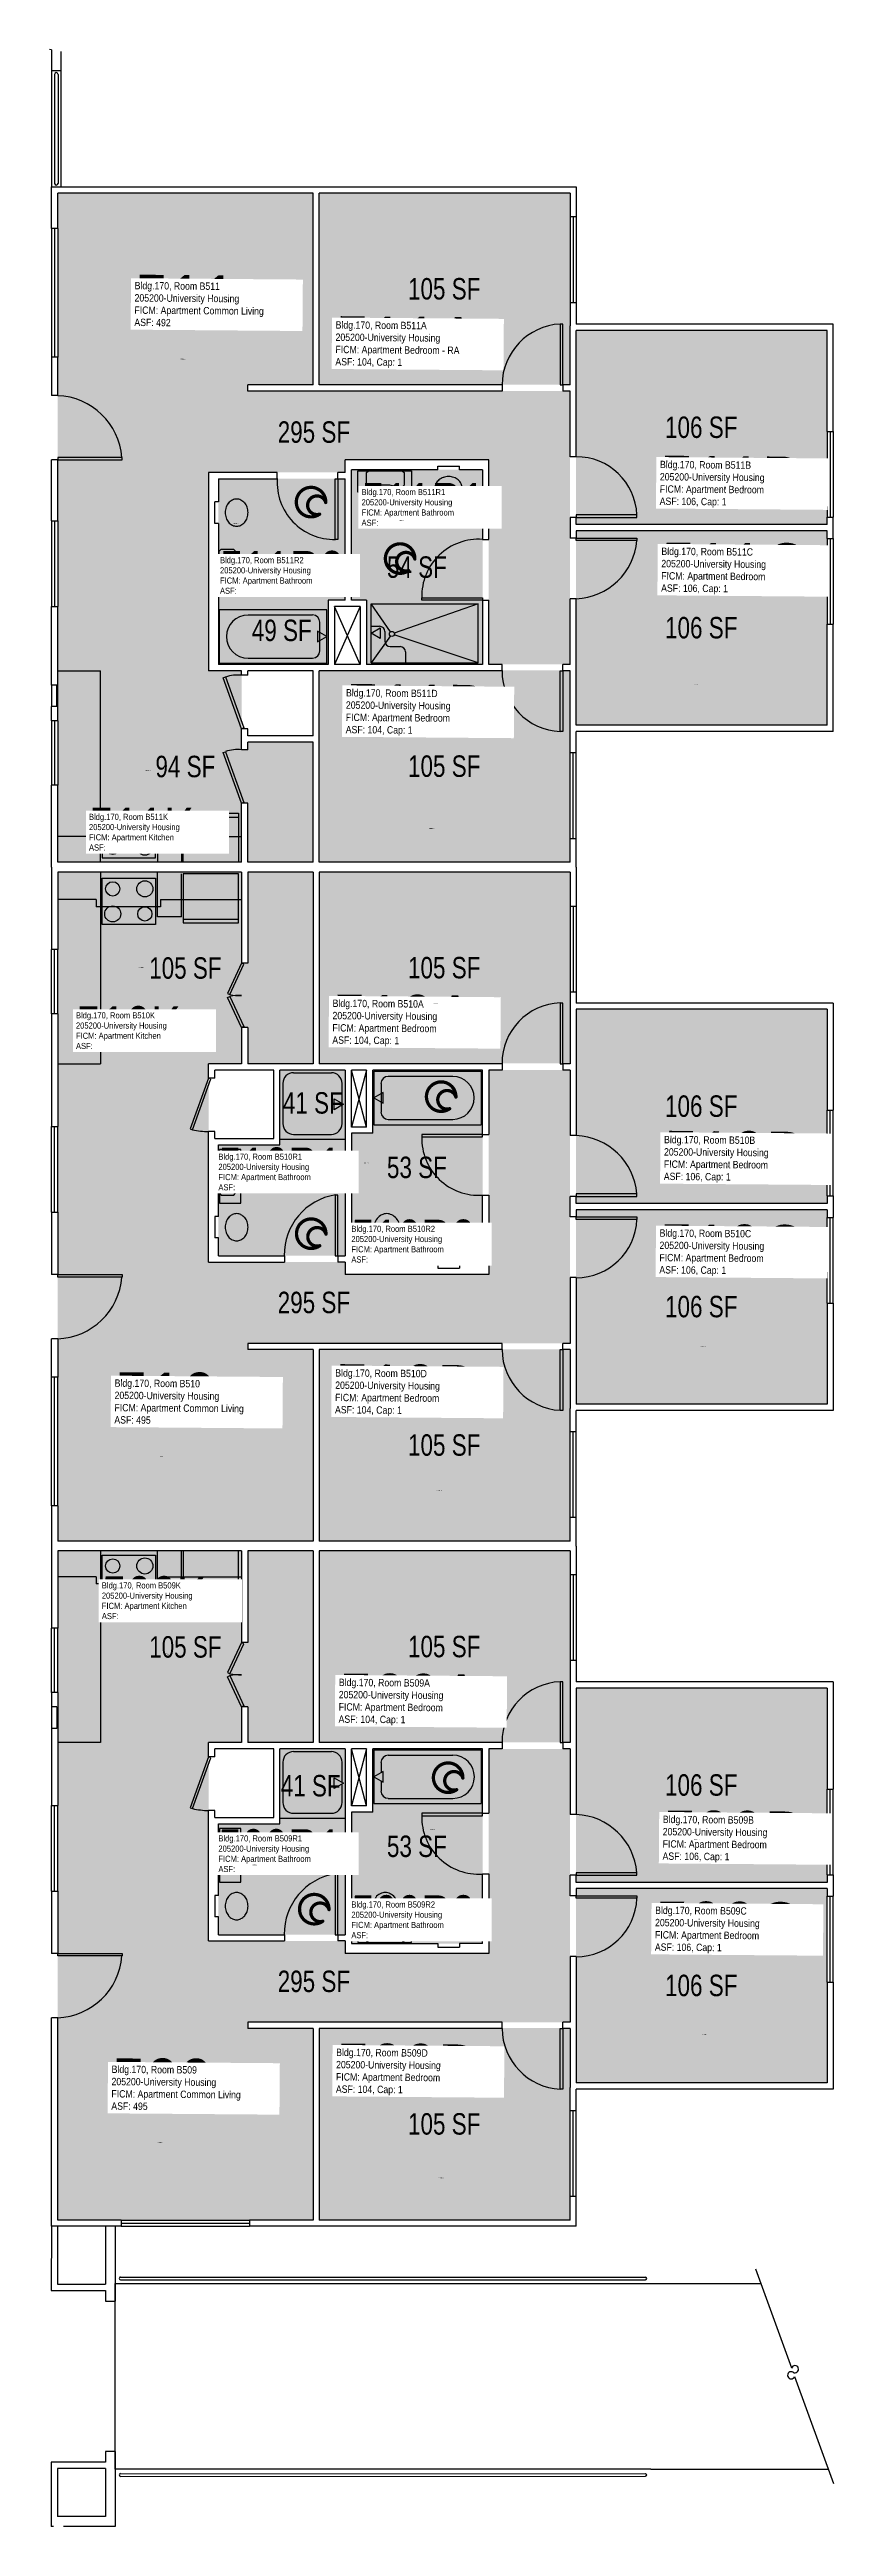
# Model space of a CAD drawing. Header units: inches. Extents: x -88 to 3164, y -85 to 1655.
# Drawn here: x 2725 to 3164, y 256 to 1642 of the extents above; entities that cross this region are included whole.
import ezdxf
from ezdxf.enums import TextEntityAlignment as Align

# ---------------------------------------------------------------- set-up
doc = ezdxf.new("R2010")
doc.units = ezdxf.units.IN
doc.header["$LTSCALE"] = 10
doc.header["$MEASUREMENT"] = 0
doc.layers.get('0').update_dxf_attribs({"linetype": 'CONTINUOUS'})
for name, color, linetype in [('A-DOOR', 2, 'CONTINUOUS'), ('A-FLOR', 3, 'CONTINUOUS'), ('A-GLAZ', 1, 'CONTINUOUS'), ('A-IDEN-ICON', 4, 'CONTINUOUS'), ('A-IDEN-RNUM', 7, 'CONTINUOUS'), ('A-IDEN-SNUM', 4, 'CONTINUOUS'), ('A-IDEN-VNUM', 4, 'CONTINUOUS'), ('A-SITE', 3, 'CONTINUOUS'), ('A-WALL', 5, 'CONTINUOUS'), ('AREA-TEXT', 3, 'CONTINUOUS'), ('Rooms-Category-Color', 7, 'CONTINUOUS'), ('Rooms-College-Color', 7, 'CONTINUOUS'), ('Rooms-Department-Color', 7, 'CONTINUOUS'), ('Rooms-Division-Color', 7, 'CONTINUOUS'), ('Rooms-Information', 7, 'CONTINUOUS')]:
    doc.layers.add(name, color=color, linetype=linetype)
doc.styles.add('CP_AREA', font='arial.ttf', dxfattribs={"height": 15})
doc.styles.add('CP_ROOMSNUMBER', font='arial.ttf', dxfattribs={"height": 1})
doc.styles.add('CP_ROOMVNUMBER', font='arial.ttf', dxfattribs={"width": 0.85, "height": 0.075})

msp = doc.modelspace()

# ---------------------------------------------------------------- texts
at = {"layer": 'A-IDEN-RNUM', "style": 'CP_ROOMSNUMBER'}
for s, rotation, p in [('0511-A0', 359.5512, (2935.6, 1478.4)), ('0511-00', 359.584, (2798.1, 1468.8)), ('0511-B0', 359.584, (3080.8, 1395.3)), ('0511-R2', 358.9, (2827.9, 1376.5)), ('0511-R1', 358.9, (2920.9, 1378.2)), ('0511-C0', 359.5512, (3085.2, 1286.4)), ('0511-K0', 358.9, (2778.6, 1238.4)), ('0511-D0', 359.584, (2937.6, 1205.9)), ('0510-K0', 358.9, (2774.8, 1128.3)), ('0510-A0', 359.5512, (2939.8, 1107.8)), ('0510-R1', 358.9, (2836.4, 1017.6)), ('0510-R2', 358.9, (2900.9, 1018.7)), ('0510-B0', 359.584, (3084.9, 1024.7)), ('0510-C0', 359.5512, (3089.4, 915.8)), ('0510-00', 359.584, (2786.9, 854.5)), ('0510-D0', 359.584, (2941.7, 835.3)), ('0509-K0', 358.9, (2789, 743.8)), ('0509-A0', 359.5512, (2940.8, 723)), ('0509-R2', 358.9, (2937.9, 645.8)), ('0509-B0', 359.584, (3085.9, 639.9)), ('0509-R1', 358.9, (2838.2, 625.7)), ('0509-C0', 359.5512, (3090.4, 531)), ('0509-00', 359.584, (2785.2, 470.4)), ('0509-D0', 359.584, (2942.7, 450.5))]:
    msp.add_text(s, height=0.36, rotation=rotation, dxfattribs=at).set_placement(p)
at = {"layer": 'A-IDEN-SNUM', "style": 'CP_ROOMSNUMBER'}
for s, rotation, p in [('1700B511A0', 359.5512, (2935.6, 1478.4)), ('1700B51100', 359.584, (2798.1, 1468.8)), ('1700B511B0', 359.584, (3080.8, 1395.3)), ('1700B511R2', 358.9, (2827.9, 1376.5)), ('1700B511R1', 358.9, (2920.9, 1378.2)), ('1700B511C0', 359.5512, (3085.2, 1286.4)), ('1700B511K0', 358.9, (2778.6, 1238.4)), ('1700B511D0', 359.584, (2937.6, 1205.9)), ('1700B510K0', 358.9, (2774.8, 1128.3)), ('1700B510A0', 359.5512, (2939.8, 1107.8)), ('1700B510R1', 358.9, (2836.4, 1017.6)), ('1700B510R2', 358.9, (2900.9, 1018.7)), ('1700B510B0', 359.584, (3084.9, 1024.7)), ('1700B510C0', 359.5512, (3089.4, 915.8)), ('1700B51000', 359.584, (2786.9, 854.5)), ('1700B510D0', 359.584, (2941.7, 835.3)), ('1700B509K0', 358.9, (2789, 743.8)), ('1700B509A0', 359.5512, (2940.8, 723)), ('1700B509R2', 358.9, (2937.9, 645.8)), ('1700B509B0', 359.584, (3085.9, 639.9)), ('1700B509R1', 358.9, (2838.2, 625.7)), ('1700B509C0', 359.5512, (3090.4, 531)), ('1700B50900', 359.584, (2785.2, 470.4)), ('1700B509D0', 359.584, (2942.7, 450.5))]:
    msp.add_text(s, height=0.36, rotation=rotation, dxfattribs=at).set_placement(p)
at = {"layer": 'A-IDEN-VNUM', "style": 'CP_ROOMVNUMBER', "width": 0.85}
for s, rotation, p in [('511', 359.5512, (2772.3, 1487.3)), ('511A', 359.5553, (2884.9, 1464.1)), ('511B', 359.5512, (3066.6, 1386)), ('511C', 359.5512, (3067.4, 1337.4)), ('511D', 359.5512, (2890.7, 1258.2)), ('510A', 359.5553, (2883.2, 1084.4)), ('510B', 359.5512, (3068.9, 1008.1)), ('510C', 359.5512, (3066.4, 955.8)), ('510', 359.5512, (2761.1, 873)), ('510D', 359.5512, (2884.7, 877.5)), ('509A', 359.5553, (2886.7, 704.3)), ('509B', 359.5512, (3068.2, 627.6)), ('509C', 359.5512, (3063.9, 576.7)), ('509', 359.5512, (2759.4, 488.9)), ('509D', 359.5512, (2885.2, 497.2))]:
    msp.add_text(s, height=28.8, rotation=rotation, dxfattribs=at).set_placement(p)
at = {"layer": 'A-IDEN-VNUM', "style": 'CP_ROOMVNUMBER'}
for s, width, p in [('511R1', 0.7, (2899.6, 1375.5)), ('511R2', 0.7, (2820.3, 1337.4)), ('511K', 0.75, (2746.9, 1193.7, 0)), ('510K', 0.75, (2739.6, 1082.6, 0)), ('510R1', 0.7, (2819.4, 1003.5)), ('510R2', 0.7, (2893.9, 963.1)), ('509K', 0.75, (2754.1, 763.5, 0)), ('509R1', 0.7, (2819.4, 621.9)), ('509R2', 0.7, (2893.9, 584.9))]:
    msp.add_text(s, height=24, dxfattribs=dict(at, width=width)).set_placement(p)
at = {"layer": 'AREA-TEXT', "style": 'CP_AREA', "width": 0.75}
for s, p in [('105 SF', (2945.9, 1508.2)), ('295 SF', (2872.9, 1428)), ('106 SF', (3089.9, 1430.7)), ('54 SF', (2930.6, 1352.4)), ('49 SF', (2854.9, 1317)), ('106 SF', (3089.9, 1318.5)), ('94 SF', (2800.9, 1240.8)), ('105 SF', (2945.9, 1241)), ('105 SF', (2800.9, 1128)), ('105 SF', (2945.9, 1128.2)), ('41 SF', (2872.3, 1052.5)), ('106 SF', (3089.9, 1050.7)), ('53 SF', (2930.6, 1016.4)), ('295 SF', (2872.9, 940.8)), ('106 SF', (3089.9, 938.5)), ('105 SF', (2945.9, 861)), ('105 SF', (2800.9, 748)), ('105 SF', (2945.9, 748.2)), ('41 SF', (2871.1, 670.3)), ('106 SF', (3089.9, 670.7)), ('53 SF', (2930.6, 636.4)), ('295 SF', (2872.9, 560.8)), ('106 SF', (3089.9, 558.5)), ('105 SF', (2945.9, 481))]:
    msp.add_text(s, height=12, dxfattribs=at).set_placement(p, align=Align.MIDDLE_CENTER)

# ---------------------------------------------------------------- blocks, each defined once
blk = doc.blocks.new('CPBATH')
at = {"color": 0, "linetype": 'ByBlock', "const_width": 0.0127}
for points in [[(0.0571, 0.0168, 0.861492), (-0.0551, 0, 1)], [(-0.0551, 0, 0.726902), (0.0487, -0.0337, 1)], [(0.0571, 0.0168, 0.729002), (-0.0084, -0.0042, 1)], [(-0.0084, -0.0042, 0.609468), (0.0487, -0.0337, 1)]]:
    blk.add_lwpolyline(points, format="xyb", dxfattribs=at)
at = {"color": 0, "linetype": 'ByBlock', "const_width": 0.00637}
for points in [[(0.0544, 0.0152, 1), (0.0599, 0.0184, 1)], [(0.0459, -0.0353, 1), (0.0515, -0.0321, 1)]]:
    blk.add_lwpolyline(points, format="xyb", close=True, dxfattribs=at)

# ---------------------------------------------------------------- hatches: boundary and pattern name
at = {"layer": 'Rooms-Category-Color', "true_color": 0x728ef3}
for points in [[(3016.4, 1297.9), (3016.4, 1450.9), (2835.9, 1450.9), (2835.9, 1454.4), (2872.4, 1454.4), (2872.4, 1561.7), (2729.4, 1561.7), (2729.4, 1294.4), (2813.9, 1294.4), (2813.9, 1405.4), (2890.4, 1405.4), (2890.4, 1412.4), (2970.9, 1412.4), (2970.9, 1297.9)], [(2875.7, 1561.8), (2875.7, 1454.6), (3016.2, 1454.6), (3016.2, 1561.8)], [(3019.7, 1485.1), (3019.7, 1376.3), (3160.2, 1376.3), (3160.2, 1485.1)], [(2890.4, 1401.9), (2890.4, 1333.9), (2880.9, 1333.9), (2880.9, 1297.9), (2819.4, 1297.9), (2819.4, 1401.9)], [(2967.4, 1297.9), (2967.4, 1406.9), (2893.9, 1406.9), (2893.9, 1333.9), (2902.4, 1333.9), (2902.4, 1297.9)], [(3019.7, 1372.8), (3019.7, 1264.1), (3160.2, 1264.1), (3160.2, 1372.8)], [(2832.4, 1294.4), (2729.4, 1294.4), (2729.4, 1187.2), (2832.4, 1187.2), (2832.4, 1220.2), (2835.9, 1220.2), (2835.9, 1187.2), (2872.4, 1187.2), (2872.4, 1254.4), (2835.9, 1254.4), (2835.9, 1250.2), (2832.4, 1250.2)], [(2875.7, 1294.6), (2875.7, 1187.3), (3016.2, 1187.3), (3016.2, 1294.6)], [(2832.4, 1074.4), (2729.4, 1074.4), (2729.4, 1181.7), (2832.4, 1181.7), (2832.4, 1130.7), (2835.9, 1130.7), (2835.9, 1181.7), (2872.4, 1181.7), (2872.4, 1074.4), (2835.9, 1074.4), (2835.9, 1094.7), (2832.4, 1094.7)], [(2875.7, 1074.6), (2875.7, 1181.8), (3016.2, 1181.8), (3016.2, 1074.6)], [(3019.7, 996.3), (3019.7, 1105.1), (3160.2, 1105.1), (3160.2, 996.3)], [(3016.4, 1070.9), (3016.4, 917.9), (2835.9, 917.9), (2835.9, 914.4), (2872.4, 914.4), (2872.4, 807.2), (2729.4, 807.2), (2729.4, 1074.4), (2813.9, 1074.4), (2813.9, 963.4), (2890.4, 963.4), (2890.4, 956.4), (2970.9, 956.4), (2970.9, 1070.9)], [(2890.4, 966.9), (2890.4, 1070.9), (2853.9, 1070.9), (2853.9, 1029), (2819.4, 1029), (2819.4, 966.9)], [(2967.4, 1070.9), (2967.4, 961.9), (2893.9, 961.9), (2893.9, 1035.5), (2905.9, 1035.5), (2905.9, 1070.9)], [(3019.7, 884.1), (3019.7, 992.8), (3160.2, 992.8), (3160.2, 884.1)], [(2875.7, 807.3), (2875.7, 914.6), (3016.2, 914.6), (3016.2, 807.3)], [(2832.4, 694.4), (2729.4, 694.4), (2729.4, 801.7), (2832.4, 801.7), (2832.4, 750.4), (2835.9, 750.4), (2835.9, 801.7), (2872.4, 801.7), (2872.4, 694.4), (2835.9, 694.4), (2835.9, 714.4), (2832.4, 714.4)], [(2875.7, 694.6), (2875.7, 801.8), (3016.2, 801.8), (3016.2, 694.6)], [(3019.7, 616.3), (3019.7, 725.1), (3160.2, 725.1), (3160.2, 616.3)], [(3016.4, 690.9), (3016.4, 537.9), (2835.9, 537.9), (2835.9, 534.4), (2872.4, 534.4), (2872.4, 427.2), (2729.4, 427.2), (2729.4, 694.4), (2813.9, 694.4), (2813.9, 583.4), (2890.4, 583.4), (2890.4, 576.4), (2970.9, 576.4), (2970.9, 690.9)], [(2819.4, 649), (2853.9, 649), (2853.9, 690.9), (2890.4, 690.9), (2890.4, 586.9), (2819.4, 586.9)], [(2967.4, 690.9), (2967.4, 581.9), (2893.9, 581.9), (2893.9, 655.5), (2905.9, 655.5), (2905.9, 690.9)], [(3019.7, 504.1), (3019.7, 612.8), (3160.2, 612.8), (3160.2, 504.1)], [(2875.7, 427.3), (2875.7, 534.6), (3016.2, 534.6), (3016.2, 427.3)]]:
    msp.add_hatch(color=171, dxfattribs=at).paths.add_polyline_path(points)
at = {"layer": 'Rooms-College-Color', "true_color": 0xadadad}
for points in [[(3016.4, 1297.9), (3016.4, 1450.9), (2835.9, 1450.9), (2835.9, 1454.4), (2872.4, 1454.4), (2872.4, 1561.7), (2729.4, 1561.7), (2729.4, 1294.4), (2813.9, 1294.4), (2813.9, 1405.4), (2890.4, 1405.4), (2890.4, 1412.4), (2970.9, 1412.4), (2970.9, 1297.9)], [(2875.7, 1561.8), (2875.7, 1454.6), (3016.2, 1454.6), (3016.2, 1561.8)], [(3019.7, 1485.1), (3019.7, 1376.3), (3160.2, 1376.3), (3160.2, 1485.1)], [(2890.4, 1401.9), (2890.4, 1333.9), (2880.9, 1333.9), (2880.9, 1297.9), (2819.4, 1297.9), (2819.4, 1401.9)], [(2967.4, 1297.9), (2967.4, 1406.9), (2893.9, 1406.9), (2893.9, 1333.9), (2902.4, 1333.9), (2902.4, 1297.9)], [(3019.7, 1372.8), (3019.7, 1264.1), (3160.2, 1264.1), (3160.2, 1372.8)], [(2832.4, 1294.4), (2729.4, 1294.4), (2729.4, 1187.2), (2832.4, 1187.2), (2832.4, 1220.2), (2835.9, 1220.2), (2835.9, 1187.2), (2872.4, 1187.2), (2872.4, 1254.4), (2835.9, 1254.4), (2835.9, 1250.2), (2832.4, 1250.2)], [(2875.7, 1294.6), (2875.7, 1187.3), (3016.2, 1187.3), (3016.2, 1294.6)], [(2832.4, 1074.4), (2729.4, 1074.4), (2729.4, 1181.7), (2832.4, 1181.7), (2832.4, 1130.7), (2835.9, 1130.7), (2835.9, 1181.7), (2872.4, 1181.7), (2872.4, 1074.4), (2835.9, 1074.4), (2835.9, 1094.7), (2832.4, 1094.7)], [(2875.7, 1074.6), (2875.7, 1181.8), (3016.2, 1181.8), (3016.2, 1074.6)], [(3019.7, 996.3), (3019.7, 1105.1), (3160.2, 1105.1), (3160.2, 996.3)], [(3016.4, 1070.9), (3016.4, 917.9), (2835.9, 917.9), (2835.9, 914.4), (2872.4, 914.4), (2872.4, 807.2), (2729.4, 807.2), (2729.4, 1074.4), (2813.9, 1074.4), (2813.9, 963.4), (2890.4, 963.4), (2890.4, 956.4), (2970.9, 956.4), (2970.9, 1070.9)], [(2890.4, 966.9), (2890.4, 1070.9), (2853.9, 1070.9), (2853.9, 1029), (2819.4, 1029), (2819.4, 966.9)], [(2967.4, 1070.9), (2967.4, 961.9), (2893.9, 961.9), (2893.9, 1035.5), (2905.9, 1035.5), (2905.9, 1070.9)], [(3019.7, 884.1), (3019.7, 992.8), (3160.2, 992.8), (3160.2, 884.1)], [(2875.7, 807.3), (2875.7, 914.6), (3016.2, 914.6), (3016.2, 807.3)], [(2832.4, 694.4), (2729.4, 694.4), (2729.4, 801.7), (2832.4, 801.7), (2832.4, 750.4), (2835.9, 750.4), (2835.9, 801.7), (2872.4, 801.7), (2872.4, 694.4), (2835.9, 694.4), (2835.9, 714.4), (2832.4, 714.4)], [(2875.7, 694.6), (2875.7, 801.8), (3016.2, 801.8), (3016.2, 694.6)], [(3019.7, 616.3), (3019.7, 725.1), (3160.2, 725.1), (3160.2, 616.3)], [(3016.4, 690.9), (3016.4, 537.9), (2835.9, 537.9), (2835.9, 534.4), (2872.4, 534.4), (2872.4, 427.2), (2729.4, 427.2), (2729.4, 694.4), (2813.9, 694.4), (2813.9, 583.4), (2890.4, 583.4), (2890.4, 576.4), (2970.9, 576.4), (2970.9, 690.9)], [(2819.4, 649), (2853.9, 649), (2853.9, 690.9), (2890.4, 690.9), (2890.4, 586.9), (2819.4, 586.9)], [(2967.4, 690.9), (2967.4, 581.9), (2893.9, 581.9), (2893.9, 655.5), (2905.9, 655.5), (2905.9, 690.9)], [(3019.7, 504.1), (3019.7, 612.8), (3160.2, 612.8), (3160.2, 504.1)], [(2875.7, 427.3), (2875.7, 534.6), (3016.2, 534.6), (3016.2, 427.3)]]:
    msp.add_hatch(color=253, dxfattribs=at).paths.add_polyline_path(points)
at = {"layer": 'Rooms-Department-Color', "true_color": 0x604aed}
for points in [[(3016.4, 1297.9), (3016.4, 1450.9), (2835.9, 1450.9), (2835.9, 1454.4), (2872.4, 1454.4), (2872.4, 1561.7), (2729.4, 1561.7), (2729.4, 1294.4), (2813.9, 1294.4), (2813.9, 1405.4), (2890.4, 1405.4), (2890.4, 1412.4), (2970.9, 1412.4), (2970.9, 1297.9)], [(2875.7, 1561.8), (2875.7, 1454.6), (3016.2, 1454.6), (3016.2, 1561.8)], [(3019.7, 1485.1), (3019.7, 1376.3), (3160.2, 1376.3), (3160.2, 1485.1)], [(2890.4, 1401.9), (2890.4, 1333.9), (2880.9, 1333.9), (2880.9, 1297.9), (2819.4, 1297.9), (2819.4, 1401.9)], [(2967.4, 1297.9), (2967.4, 1406.9), (2893.9, 1406.9), (2893.9, 1333.9), (2902.4, 1333.9), (2902.4, 1297.9)], [(3019.7, 1372.8), (3019.7, 1264.1), (3160.2, 1264.1), (3160.2, 1372.8)], [(2832.4, 1294.4), (2729.4, 1294.4), (2729.4, 1187.2), (2832.4, 1187.2), (2832.4, 1220.2), (2835.9, 1220.2), (2835.9, 1187.2), (2872.4, 1187.2), (2872.4, 1254.4), (2835.9, 1254.4), (2835.9, 1250.2), (2832.4, 1250.2)], [(2875.7, 1294.6), (2875.7, 1187.3), (3016.2, 1187.3), (3016.2, 1294.6)], [(2832.4, 1074.4), (2729.4, 1074.4), (2729.4, 1181.7), (2832.4, 1181.7), (2832.4, 1130.7), (2835.9, 1130.7), (2835.9, 1181.7), (2872.4, 1181.7), (2872.4, 1074.4), (2835.9, 1074.4), (2835.9, 1094.7), (2832.4, 1094.7)], [(2875.7, 1074.6), (2875.7, 1181.8), (3016.2, 1181.8), (3016.2, 1074.6)], [(3019.7, 996.3), (3019.7, 1105.1), (3160.2, 1105.1), (3160.2, 996.3)], [(3016.4, 1070.9), (3016.4, 917.9), (2835.9, 917.9), (2835.9, 914.4), (2872.4, 914.4), (2872.4, 807.2), (2729.4, 807.2), (2729.4, 1074.4), (2813.9, 1074.4), (2813.9, 963.4), (2890.4, 963.4), (2890.4, 956.4), (2970.9, 956.4), (2970.9, 1070.9)], [(2890.4, 966.9), (2890.4, 1070.9), (2853.9, 1070.9), (2853.9, 1029), (2819.4, 1029), (2819.4, 966.9)], [(2967.4, 1070.9), (2967.4, 961.9), (2893.9, 961.9), (2893.9, 1035.5), (2905.9, 1035.5), (2905.9, 1070.9)], [(3019.7, 884.1), (3019.7, 992.8), (3160.2, 992.8), (3160.2, 884.1)], [(2875.7, 807.3), (2875.7, 914.6), (3016.2, 914.6), (3016.2, 807.3)], [(2832.4, 694.4), (2729.4, 694.4), (2729.4, 801.7), (2832.4, 801.7), (2832.4, 750.4), (2835.9, 750.4), (2835.9, 801.7), (2872.4, 801.7), (2872.4, 694.4), (2835.9, 694.4), (2835.9, 714.4), (2832.4, 714.4)], [(2875.7, 694.6), (2875.7, 801.8), (3016.2, 801.8), (3016.2, 694.6)], [(3019.7, 616.3), (3019.7, 725.1), (3160.2, 725.1), (3160.2, 616.3)], [(3016.4, 690.9), (3016.4, 537.9), (2835.9, 537.9), (2835.9, 534.4), (2872.4, 534.4), (2872.4, 427.2), (2729.4, 427.2), (2729.4, 694.4), (2813.9, 694.4), (2813.9, 583.4), (2890.4, 583.4), (2890.4, 576.4), (2970.9, 576.4), (2970.9, 690.9)], [(2819.4, 649), (2853.9, 649), (2853.9, 690.9), (2890.4, 690.9), (2890.4, 586.9), (2819.4, 586.9)], [(2967.4, 690.9), (2967.4, 581.9), (2893.9, 581.9), (2893.9, 655.5), (2905.9, 655.5), (2905.9, 690.9)], [(3019.7, 504.1), (3019.7, 612.8), (3160.2, 612.8), (3160.2, 504.1)], [(2875.7, 427.3), (2875.7, 534.6), (3016.2, 534.6), (3016.2, 427.3)]]:
    msp.add_hatch(color=173, dxfattribs=at).paths.add_polyline_path(points)
at = {"layer": 'Rooms-Division-Color', "true_color": 0x604aed}
for points in [[(3016.4, 1297.9), (3016.4, 1450.9), (2835.9, 1450.9), (2835.9, 1454.4), (2872.4, 1454.4), (2872.4, 1561.7), (2729.4, 1561.7), (2729.4, 1294.4), (2813.9, 1294.4), (2813.9, 1405.4), (2890.4, 1405.4), (2890.4, 1412.4), (2970.9, 1412.4), (2970.9, 1297.9)], [(2875.7, 1561.8), (2875.7, 1454.6), (3016.2, 1454.6), (3016.2, 1561.8)], [(3019.7, 1485.1), (3019.7, 1376.3), (3160.2, 1376.3), (3160.2, 1485.1)], [(2890.4, 1401.9), (2890.4, 1333.9), (2880.9, 1333.9), (2880.9, 1297.9), (2819.4, 1297.9), (2819.4, 1401.9)], [(2967.4, 1297.9), (2967.4, 1406.9), (2893.9, 1406.9), (2893.9, 1333.9), (2902.4, 1333.9), (2902.4, 1297.9)], [(3019.7, 1372.8), (3019.7, 1264.1), (3160.2, 1264.1), (3160.2, 1372.8)], [(2832.4, 1294.4), (2729.4, 1294.4), (2729.4, 1187.2), (2832.4, 1187.2), (2832.4, 1220.2), (2835.9, 1220.2), (2835.9, 1187.2), (2872.4, 1187.2), (2872.4, 1254.4), (2835.9, 1254.4), (2835.9, 1250.2), (2832.4, 1250.2)], [(2875.7, 1294.6), (2875.7, 1187.3), (3016.2, 1187.3), (3016.2, 1294.6)], [(2832.4, 1074.4), (2729.4, 1074.4), (2729.4, 1181.7), (2832.4, 1181.7), (2832.4, 1130.7), (2835.9, 1130.7), (2835.9, 1181.7), (2872.4, 1181.7), (2872.4, 1074.4), (2835.9, 1074.4), (2835.9, 1094.7), (2832.4, 1094.7)], [(2875.7, 1074.6), (2875.7, 1181.8), (3016.2, 1181.8), (3016.2, 1074.6)], [(3019.7, 996.3), (3019.7, 1105.1), (3160.2, 1105.1), (3160.2, 996.3)], [(3016.4, 1070.9), (3016.4, 917.9), (2835.9, 917.9), (2835.9, 914.4), (2872.4, 914.4), (2872.4, 807.2), (2729.4, 807.2), (2729.4, 1074.4), (2813.9, 1074.4), (2813.9, 963.4), (2890.4, 963.4), (2890.4, 956.4), (2970.9, 956.4), (2970.9, 1070.9)], [(2890.4, 966.9), (2890.4, 1070.9), (2853.9, 1070.9), (2853.9, 1029), (2819.4, 1029), (2819.4, 966.9)], [(2967.4, 1070.9), (2967.4, 961.9), (2893.9, 961.9), (2893.9, 1035.5), (2905.9, 1035.5), (2905.9, 1070.9)], [(3019.7, 884.1), (3019.7, 992.8), (3160.2, 992.8), (3160.2, 884.1)], [(2875.7, 807.3), (2875.7, 914.6), (3016.2, 914.6), (3016.2, 807.3)], [(2832.4, 694.4), (2729.4, 694.4), (2729.4, 801.7), (2832.4, 801.7), (2832.4, 750.4), (2835.9, 750.4), (2835.9, 801.7), (2872.4, 801.7), (2872.4, 694.4), (2835.9, 694.4), (2835.9, 714.4), (2832.4, 714.4)], [(2875.7, 694.6), (2875.7, 801.8), (3016.2, 801.8), (3016.2, 694.6)], [(3019.7, 616.3), (3019.7, 725.1), (3160.2, 725.1), (3160.2, 616.3)], [(3016.4, 690.9), (3016.4, 537.9), (2835.9, 537.9), (2835.9, 534.4), (2872.4, 534.4), (2872.4, 427.2), (2729.4, 427.2), (2729.4, 694.4), (2813.9, 694.4), (2813.9, 583.4), (2890.4, 583.4), (2890.4, 576.4), (2970.9, 576.4), (2970.9, 690.9)], [(2819.4, 649), (2853.9, 649), (2853.9, 690.9), (2890.4, 690.9), (2890.4, 586.9), (2819.4, 586.9)], [(2967.4, 690.9), (2967.4, 581.9), (2893.9, 581.9), (2893.9, 655.5), (2905.9, 655.5), (2905.9, 690.9)], [(3019.7, 504.1), (3019.7, 612.8), (3160.2, 612.8), (3160.2, 504.1)], [(2875.7, 427.3), (2875.7, 534.6), (3016.2, 534.6), (3016.2, 427.3)]]:
    msp.add_hatch(color=173, dxfattribs=at).paths.add_polyline_path(points)

# ---------------------------------------------------------------- linework, layer by layer
for p, q in [((2897.5, 1394.3), (2897.5, 1406.3)), ((2897.5, 1406.3), (2927.5, 1406.3)), ((2902.4, 1405.3), (2903.4, 1406.3)), ((2902.4, 1398.5), (2902.4, 1405.3)), ((2903.4, 1406.3), (2922.4, 1406.3)), ((2922.4, 1406.3), (2923.4, 1405.3)), ((2923.4, 1405.3), (2923.4, 1398.3)), ((2927.5, 1406.3), (2927.5, 1394.3)), ((2927.5, 1394.3), (2897.5, 1394.3)), ((2903.4, 1397.3), (2902.5, 1398.2)), ((2906.9, 1397.3), (2903.4, 1397.3)), ((2910.4, 1398.3), (2906.9, 1397.3)), ((2915.4, 1398.3), (2910.4, 1398.3)), ((2918.9, 1397.3), (2915.4, 1398.3)), ((2922.2, 1397.3), (2918.9, 1397.3)), ((2923.4, 1398.3), (2922.5, 1397.4)), ((2819.9, 1361.4), (2820.9, 1362.4)), ((2819.9, 1342.4), (2819.9, 1361.4)), ((2820.9, 1362.4), (2827.9, 1362.4)), ((2827.9, 1362.4), (2828.8, 1361.5)), ((2828.9, 1361.2), (2828.9, 1357.9)), ((2828.9, 1357.9), (2827.9, 1354.4)), ((2827.9, 1354.4), (2827.9, 1349.4)), ((2827.9, 1349.3), (2828.9, 1345.9)), ((2828.9, 1345.9), (2828.9, 1342.4)), ((2820.9, 1341.4), (2819.9, 1342.4)), ((2827.7, 1341.4), (2820.9, 1341.4)), ((2828.9, 1342.4), (2828, 1341.5)), ((2904.9, 1298.9), (2904.9, 1331.9)), ((2915.8, 1316.1), (2904.9, 1331.9)), ((2904.9, 1331.9), (2964.9, 1331.9)), ((2964.9, 1331.9), (2917.9, 1315.4)), ((2964.9, 1298.9), (2964.9, 1331.9)), ((2880.2, 1328.5), (2820, 1328.5)), ((2820, 1298.5), (2820, 1328.5)), ((2872.2, 1325.6), (2836, 1325.6)), ((2876.2, 1305.5), (2876.2, 1321.6)), ((2880.2, 1298.5), (2880.2, 1328.5)), ((2904.9, 1315.5), (2910.1, 1318.5)), ((2910.1, 1318.5), (2910.1, 1312.5)), ((2875, 1316.5), (2875, 1310.5)), ((2880.2, 1313.5), (2875, 1316.5)), ((2875, 1310.5), (2880.2, 1313.5)), ((2910.1, 1312.5), (2904.9, 1315.5)), ((2915.8, 1313.9), (2904.9, 1298.9)), ((2964.9, 1298.9), (2917.9, 1314.5)), ((2729.4, 1294.4), (2753.4, 1294.4)), ((2753.4, 1187.2), (2753.4, 1294.4)), ((2880.2, 1298.5), (2820, 1298.5)), ((2836, 1301.5), (2872.2, 1301.5)), ((2904.9, 1298.9), (2964.9, 1298.9)), ((2754.2, 1215.6), (2754.2, 1189.6)), ((2784.2, 1215.6), (2754.2, 1215.6)), ((2784.2, 1189.6), (2784.2, 1215.6)), ((2785.2, 1211.2), (2785.2, 1187.2)), ((2798.7, 1211.2), (2785.2, 1211.2)), ((2798.7, 1211.2), (2798.7, 1187.2)), ((2799.7, 1214.7), (2830.7, 1214.7)), ((2799.7, 1187.2), (2799.7, 1214.7)), ((2799.7, 1212.4), (2830.7, 1212.4)), ((2830.7, 1214.7), (2830.7, 1187.2)), ((2751, 1201.6), (2729.4, 1201.6)), ((2787, 1205.6), (2751, 1205.6)), ((2751, 1201.6), (2751, 1205.6)), ((2787, 1201.6), (2787, 1205.6)), ((2787, 1201.6), (2832.4, 1201.6)), ((2753.4, 1181.7), (2753.4, 1074.4)), ((2754.2, 1189.6), (2784.2, 1189.6)), ((2785.2, 1156.7), (2785.2, 1181.7)), ((2798.7, 1156.7), (2798.7, 1180.7)), ((2830.7, 1187.2), (2799.7, 1187.2)), ((2830.7, 1180.7), (2799.7, 1180.7)), ((2799.7, 1180.7), (2799.7, 1153.2)), ((2830.7, 1153.2), (2830.7, 1180.7)), ((2751, 1166.3), (2729.4, 1166.3)), ((2751, 1166.3), (2751, 1162.3)), ((2754.2, 1178.3), (2784.2, 1178.3)), ((2754.2, 1152.3), (2754.2, 1178.3)), ((2784.2, 1178.3), (2784.2, 1152.3)), ((2787, 1166.3), (2832.4, 1166.3)), ((2787, 1166.3), (2787, 1162.3)), ((2787, 1162.3), (2751, 1162.3)), ((2784.2, 1152.3), (2754.2, 1152.3)), ((2798.7, 1156.7), (2785.2, 1156.7)), ((2799.7, 1155.4), (2830.7, 1155.4)), ((2799.7, 1153.2), (2830.7, 1153.2)), ((2729.4, 1074.4), (2753.4, 1074.4)), ((2861.5, 1069.4), (2882.7, 1069.4)), ((2906.5, 1070.3), (2966.7, 1070.3)), ((2906.5, 1070.3), (2906.5, 1040.3)), ((2966.7, 1070.3), (2966.7, 1040.3)), ((2855.5, 1063.4), (2855.5, 1040.9)), ((2884.3, 1048.7), (2884.3, 1054.7)), ((2884.3, 1054.7), (2889.5, 1051.7)), ((2888.7, 1040.9), (2888.7, 1063.4)), ((2911.7, 1058.3), (2906.5, 1055.3)), ((2906.5, 1055.3), (2911.7, 1052.3)), ((2910.5, 1063.3), (2910.5, 1047.3)), ((2911.7, 1052.3), (2911.7, 1058.3)), ((2950.7, 1067.3), (2914.5, 1067.3)), ((2889.5, 1051.7), (2884.3, 1048.7)), ((2906.5, 1040.3), (2966.7, 1040.3)), ((2914.5, 1043.2), (2950.7, 1043.2)), ((2832, 1026.4), (2820, 1026.4)), ((2820, 1026.4), (2820, 996.4)), ((2832, 996.4), (2832, 1026.4)), ((2890.4, 1032), (2853.9, 1032)), ((2861.5, 1034.9), (2882.7, 1034.9)), ((2821, 1021.9), (2820, 1020.9)), ((2820, 1020.9), (2820, 1001.9)), ((2828, 1021.9), (2821, 1021.9)), ((2829, 1020.9), (2828, 1021.9)), ((2828, 1014), (2829, 1017.4)), ((2828, 1008.9), (2828, 1013.9)), ((2829, 1017.4), (2829, 1020.9)), ((2820, 1001.9), (2821, 1000.9)), ((2821, 1000.9), (2828, 1000.9)), ((2829, 1005.4), (2828, 1008.9)), ((2828, 1000.9), (2828.8, 1001.8)), ((2829, 1002.1), (2829, 1005.4)), ((2820, 996.4), (2832, 996.4)), ((2898.4, 974.5), (2898.4, 962.5)), ((2928.4, 974.5), (2898.4, 974.5)), ((2904.2, 971.5), (2903.4, 970.7)), ((2907.7, 971.5), (2904.2, 971.5)), ((2911.2, 970.6), (2907.7, 971.5)), ((2916.2, 970.5), (2911.3, 970.5)), ((2919.7, 971.5), (2916.3, 970.6)), ((2923.1, 971.5), (2919.7, 971.5)), ((2924.2, 970.5), (2923.4, 971.4)), ((2924.2, 963.5), (2924.2, 970.5)), ((2928.4, 962.5), (2928.4, 974.5)), ((2898.4, 962.5), (2928.4, 962.5)), ((2903.2, 970.4), (2903.2, 963.5)), ((2903.2, 963.5), (2904.2, 962.5)), ((2904.2, 962.5), (2923.2, 962.5)), ((2923.2, 962.5), (2924.2, 963.5)), ((2753.4, 801.7), (2753.4, 694.4)), ((2754.2, 799.3), (2784.2, 799.3)), ((2754.2, 773.3), (2754.2, 799.3)), ((2784.2, 799.3), (2784.2, 773.3)), ((2785.2, 777.7), (2785.2, 801.7)), ((2798.7, 777.7), (2798.7, 801.7)), ((2830.7, 801.7), (2799.7, 801.7)), ((2799.7, 801.7), (2799.7, 774.2)), ((2830.7, 774.2), (2830.7, 801.7)), ((2751, 787.3), (2729.4, 787.3)), ((2751, 787.3), (2751, 783.3)), ((2787, 783.3), (2751, 783.3)), ((2798.7, 777.7), (2785.2, 777.7)), ((2787, 787.3), (2832.4, 787.3)), ((2787, 787.3), (2787, 783.3)), ((2799.7, 776.4), (2830.7, 776.4)), ((2784.2, 773.3), (2754.2, 773.3)), ((2799.7, 774.2), (2830.7, 774.2)), ((2753.4, 694.4), (2729.4, 694.4)), ((2855.5, 683.4), (2855.5, 660.9)), ((2861.5, 689.4), (2882.7, 689.4)), ((2888.7, 672.1), (2888.7, 683.4)), ((2906.5, 690.3), (2966.7, 690.3)), ((2906.5, 690.3), (2906.5, 660.3)), ((2910.5, 683.3), (2910.5, 677.6)), ((2950.7, 687.3), (2914.5, 687.3)), ((2966.7, 690.3), (2966.7, 660.3)), ((2884.3, 668.7), (2884.3, 674.7)), ((2884.3, 674.7), (2889.5, 671.7)), ((2889.5, 671.7), (2884.3, 668.7)), ((2888.7, 660.9), (2888.7, 671.2)), ((2911.7, 678.3), (2906.5, 675.3)), ((2906.5, 675.3), (2911.7, 672.3)), ((2910.5, 673), (2910.5, 667.3)), ((2911.7, 672.3), (2911.7, 678.3)), ((2890.4, 652), (2853.9, 652)), ((2861.5, 654.9), (2882.7, 654.9)), ((2906.5, 660.3), (2966.7, 660.3)), ((2914.5, 663.2), (2950.7, 663.2)), ((2832, 646.4), (2820, 646.4)), ((2820, 646.4), (2820, 616.4)), ((2821, 641.9), (2820, 640.9)), ((2820, 640.9), (2820, 621.9)), ((2828, 641.9), (2821, 641.9)), ((2829, 640.9), (2828, 641.9)), ((2829, 637.4), (2829, 640.9)), ((2832, 616.4), (2832, 646.4)), ((2828, 634), (2829, 637.4)), ((2828, 628.9), (2828, 633.9)), ((2829, 625.4), (2828, 628.9)), ((2829, 622.1), (2829, 625.4)), ((2820, 621.9), (2821, 620.9)), ((2820, 616.4), (2832, 616.4)), ((2821, 620.9), (2828, 620.9)), ((2828, 620.9), (2828.8, 621.8)), ((2897.5, 594.5), (2897.5, 582.5)), ((2927.5, 594.5), (2897.5, 594.5)), ((2897.5, 582.5), (2927.5, 582.5)), ((2902.4, 590.4), (2902.4, 583.5)), ((2902.4, 583.5), (2903.4, 582.5)), ((2903.4, 591.5), (2902.5, 590.7)), ((2906.9, 591.5), (2903.4, 591.5)), ((2903.4, 582.5), (2922.4, 582.5)), ((2910.3, 590.6), (2906.9, 591.5)), ((2915.3, 590.5), (2910.4, 590.5)), ((2918.9, 591.5), (2915.4, 590.6)), ((2922.2, 591.5), (2918.9, 591.5)), ((2922.4, 582.5), (2923.4, 583.5)), ((2923.4, 590.5), (2922.5, 591.4)), ((2923.4, 583.5), (2923.4, 590.5)), ((2927.5, 582.5), (2927.5, 594.5))]:
    msp.add_line(p, q)
at = {"ltscale": 0.5}
for p, q in [((2904.9, 1319.3), (2909.7, 1319.3)), ((2912.7, 1316.3), (2912.7, 1310.9)), ((2915.7, 1307.9), (2921.2, 1307.9)), ((2924.2, 1304.9), (2924.2, 1298.9))]:
    msp.add_line(p, q, dxfattribs=at)
for centre, radius in [((2916.6, 1315), 1.41), ((2760.2, 1209.6), 4.5), ((2778.2, 1209.6), 4), ((2760.2, 1195.6), 4), ((2778.2, 1195.6), 4.5), ((2760.2, 1172.3), 4), ((2778.2, 1172.3), 4.5), ((2760.2, 1158.3), 4.5), ((2778.2, 1158.3), 4), ((2760.2, 793.3), 4), ((2778.2, 793.3), 4.5), ((2760.2, 779.3), 4.5), ((2778.2, 779.3), 4)]:
    msp.add_circle(centre, radius)
for centre, radius, start, end in [((2947.2, 1396.2), 6.59, 130.1009, 153.8084), ((2947.9, 1395.4), 7.65, 109.2294, 130.1009), ((2948.4, 1394.1), 9, 90, 109.2294), ((2948.4, 1394.1), 9, 70.7706, 90), ((2948.8, 1395.4), 7.65, 49.8991, 70.7706), ((2949.5, 1396.2), 6.59, 26.1916, 49.8991), ((2830.9, 1383.4), 7.65, 139.8991, 160.7706), ((2830.1, 1384), 6.59, 116.1916, 139.8991), ((2829.6, 1385.1), 5.42, 90, 116.1916), ((2829.6, 1385.1), 5.42, 63.8084, 90), ((2829.1, 1384), 6.59, 40.1009, 63.8084), ((2828.3, 1383.4), 7.65, 19.2294, 40.1009), ((2902.8, 1398.5), 0.418, 180, 225), ((2916.4, 1387.5), 11.2, 161.1646, 180), ((2913.8, 1387), 8.55, 176.2246, 198.8354), ((2914.7, 1388.1), 9.33, 140.5275, 161.1646), ((2913.6, 1389), 7.89, 116.7012, 140.5275), ((2912.9, 1390.5), 6.3, 90, 116.7012), ((2912.9, 1390.5), 6.3, 63.2988, 90), ((2912.1, 1389), 7.89, 39.4725, 63.2988), ((2911, 1388.1), 9.33, 18.8354, 39.4725), ((2909.3, 1387.5), 11.2, 0, 18.8354), ((2909.3, 1387.5), 11.2, 341.1646, 0), ((2922.2, 1397.7), 0.418, 270, 315), ((2946.2, 1396.7), 5.42, 153.8084, 180), ((2946.2, 1396.7), 5.42, 180, 206.1916), ((2947.2, 1397.2), 6.59, 206.1916, 229.8991), ((2947.9, 1398), 7.65, 229.8991, 250.7706), ((2948.4, 1399.3), 9, 250.7706, 270), ((2948.4, 1399.3), 9, 270, 289.2294), ((2948.8, 1398), 7.65, 289.2294, 310.1009), ((2949.5, 1397.2), 6.59, 310.1009, 333.8084), ((2950.5, 1396.7), 5.42, 0, 26.1916), ((2950.5, 1396.7), 5.42, 333.8084, 0), ((2832.2, 1382.9), 9, 160.7706, 180), ((2832.2, 1382.9), 9, 180, 199.2294), ((2830.9, 1382.5), 7.65, 199.2294, 220.1009), ((2830.1, 1381.8), 6.59, 220.1009, 243.8084), ((2829.6, 1380.7), 5.42, 243.8084, 270), ((2829.6, 1380.7), 5.42, 270, 296.1916), ((2829.1, 1381.8), 6.59, 296.1916, 319.8991), ((2828.3, 1382.5), 7.65, 319.8991, 340.7706), ((2827, 1382.9), 9, 0, 19.2294), ((2827, 1382.9), 9, 340.7706, 0), ((2915.4, 1387.5), 10.2, 198.8354, 219.4725), ((2913.6, 1386), 7.89, 219.4725, 243.2988), ((2912.9, 1384.6), 6.3, 243.2988, 270), ((2912.9, 1384.6), 6.3, 270, 296.7012), ((2912.1, 1386), 7.89, 296.7012, 320.5275), ((2911, 1386.9), 9.33, 320.5275, 341.1646), ((2828.5, 1361.2), 0.418, 0, 45), ((2838.1, 1350.1), 9.33, 108.8354, 129.4725), ((2838.7, 1348.3), 11.2, 90, 108.8354), ((2838.7, 1348.3), 11.2, 71.1646, 90), ((2839.3, 1350.1), 9.33, 50.5275, 71.1646), ((2828.3, 1349.4), 0.418, 180, 195.9454), ((2835.8, 1351.9), 6.3, 153.2988, 180), ((2835.8, 1351.9), 6.3, 180, 206.7012), ((2837.2, 1351.2), 7.89, 129.4725, 153.2988), ((2837.2, 1352.6), 7.89, 206.7012, 230.5275), ((2838.1, 1353.7), 9.33, 230.5275, 251.1646), ((2838.7, 1355.5), 11.2, 251.1646, 270), ((2838.7, 1354.4), 10.2, 288.8354, 309.4725), ((2840.2, 1351.2), 7.89, 26.7012, 50.5275), ((2840.2, 1352.6), 7.89, 309.4725, 333.2988), ((2841.6, 1351.9), 6.3, 0, 26.7012), ((2841.6, 1351.9), 6.3, 333.2988, 0), ((2827.7, 1341.8), 0.418, 270, 315), ((2839.2, 1352.8), 8.55, 266.2246, 288.8354), ((2836, 1313.5), 12.1, 90, 270), ((2872.2, 1321.6), 4.02, 0, 90), ((2872.2, 1305.5), 4.02, 270, 0), ((2861.5, 1063.4), 6, 90, 180), ((2882.7, 1063.4), 6, 0, 90), ((2914.5, 1063.3), 4.02, 90, 180), ((2950.7, 1055.3), 12, 270, 90), ((2861.5, 1040.9), 6, 180, 270), ((2882.7, 1040.9), 6, 270, 0), ((2914.5, 1047.3), 4.02, 180, 270), ((2828.4, 1013.9), 0.418, 164.0546, 180), ((2835.8, 1011.4), 6.3, 153.2988, 180), ((2837.2, 1010.7), 7.89, 129.4725, 153.2988), ((2838.1, 1009.6), 9.33, 108.8354, 129.4725), ((2838.7, 1007.8), 11.2, 90, 108.8354), ((2839.3, 1010.5), 8.55, 71.1646, 93.7754), ((2838.7, 1008.9), 10.2, 50.5275, 71.1646), ((2840.2, 1010.7), 7.89, 26.7012, 50.5275), ((2841.7, 1011.4), 6.3, 0, 26.7012), ((2828.5, 1002.1), 0.418, 315, 0), ((2835.8, 1011.4), 6.3, 180, 206.7012), ((2837.2, 1012.1), 7.89, 206.7012, 230.5275), ((2838.1, 1013.2), 9.33, 230.5275, 251.1646), ((2838.7, 1015), 11.2, 251.1646, 270), ((2838.7, 1015), 11.2, 270, 288.8354), ((2839.3, 1013.2), 9.33, 288.8354, 309.4725), ((2840.2, 1012.1), 7.89, 309.4725, 333.2988), ((2841.7, 1011.4), 6.3, 333.2988, 0), ((2832.2, 982.9), 9, 160.7706, 180), ((2830.9, 983.4), 7.65, 139.8991, 160.7706), ((2830.1, 984), 6.59, 116.1916, 139.8991), ((2829.6, 985.1), 5.42, 90, 116.1916), ((2829.6, 985.1), 5.42, 63.8084, 90), ((2829.1, 984), 6.59, 40.1009, 63.8084), ((2828.3, 983.4), 7.65, 19.2294, 40.1009), ((2827, 982.9), 9, 0, 19.2294), ((2914.7, 981.9), 8.55, 161.1646, 183.7754), ((2916.3, 981.3), 10.2, 140.5275, 161.1646), ((2914.4, 982.8), 7.89, 116.7012, 140.5275), ((2913.7, 984.2), 6.3, 90, 116.7012), ((2913.7, 984.2), 6.3, 63.2988, 90), ((2913, 982.8), 7.89, 39.4725, 63.2988), ((2911.9, 981.9), 9.33, 18.8354, 39.4725), ((2910.2, 981.3), 11.2, 0, 18.8354), ((2832.2, 982.9), 9, 180, 199.2294), ((2830.9, 982.5), 7.65, 199.2294, 220.1009), ((2830.1, 981.8), 6.59, 220.1009, 243.8084), ((2829.6, 980.7), 5.42, 243.8084, 270), ((2829.6, 980.7), 5.42, 270, 296.1916), ((2829.1, 981.8), 6.59, 296.1916, 319.8991), ((2828.3, 982.5), 7.65, 319.8991, 340.7706), ((2827, 982.9), 9, 340.7706, 0), ((2903.6, 970.4), 0.418, 135, 180), ((2917.3, 981.3), 11.2, 180, 198.8354), ((2915.6, 980.7), 9.33, 198.8354, 219.4725), ((2914.4, 979.8), 7.89, 219.4725, 243.2988), ((2913.7, 978.4), 6.3, 243.2988, 270), ((2911.3, 971), 0.418, 254.0546, 270), ((2913.7, 978.4), 6.3, 270, 296.7012), ((2916.2, 971), 0.418, 270, 285.9454), ((2913, 979.8), 7.89, 296.7012, 320.5275), ((2911.9, 980.7), 9.33, 320.5275, 341.1646), ((2910.2, 981.3), 11.2, 341.1646, 0), ((2923.1, 971.1), 0.418, 45, 90), ((2946.2, 972.1), 5.42, 153.8084, 180), ((2946.2, 972.1), 5.42, 180, 206.1916), ((2947.2, 971.6), 6.59, 130.1009, 153.8084), ((2947.9, 970.8), 7.65, 109.2294, 130.1009), ((2948.4, 969.5), 9, 90, 109.2294), ((2948.4, 969.5), 9, 70.7706, 90), ((2948.8, 970.8), 7.65, 49.8991, 70.7706), ((2949.5, 971.6), 6.59, 26.1916, 49.8991), ((2950.5, 972.1), 5.42, 0, 26.1916), ((2950.5, 972.1), 5.42, 333.8084, 0), ((2947.2, 972.7), 6.59, 206.1916, 229.8991), ((2947.9, 973.5), 7.65, 229.8991, 250.7706), ((2948.4, 974.7), 9, 250.7706, 270), ((2948.4, 974.7), 9, 270, 289.2294), ((2948.8, 973.5), 7.65, 289.2294, 310.1009), ((2949.5, 972.7), 6.59, 310.1009, 333.8084), ((2861.5, 683.4), 6, 90, 180), ((2882.7, 683.4), 6, 0, 90), ((2914.5, 683.3), 4.02, 90, 180), ((2950.7, 675.3), 12.1, 270, 90), ((2914.5, 667.3), 4.02, 180, 270), ((2861.5, 660.9), 6, 180, 270), ((2882.7, 660.9), 6, 270, 0), ((2838.1, 629.6), 9.33, 108.8354, 129.4725), ((2838.7, 627.8), 11.2, 90, 108.8354), ((2839.3, 630.5), 8.55, 71.1646, 93.7754), ((2838.7, 628.9), 10.2, 50.5275, 71.1646), ((2828.4, 633.9), 0.418, 164.0546, 180), ((2835.8, 631.4), 6.3, 153.2988, 180), ((2835.8, 631.4), 6.3, 180, 206.7012), ((2837.2, 630.7), 7.89, 129.4725, 153.2988), ((2837.2, 632.1), 7.89, 206.7012, 230.5275), ((2838.1, 633.2), 9.33, 230.5275, 251.1646), ((2838.7, 635), 11.2, 251.1646, 270), ((2838.7, 635), 11.2, 270, 288.8354), ((2839.3, 633.2), 9.33, 288.8354, 309.4725), ((2840.2, 630.7), 7.89, 26.7012, 50.5275), ((2840.2, 632.1), 7.89, 309.4725, 333.2988), ((2841.7, 631.4), 6.3, 0, 26.7012), ((2841.7, 631.4), 6.3, 333.2988, 0), ((2829.6, 605.1), 5.42, 90, 116.1916), ((2828.5, 622.1), 0.418, 315, 0), ((2829.6, 605.1), 5.42, 63.8084, 90), ((2912.9, 604.2), 6.3, 90, 116.7012), ((2912.9, 604.2), 6.3, 63.2988, 90), ((2832.2, 602.9), 9, 160.7706, 180), ((2832.2, 602.9), 9, 180, 199.2294), ((2830.9, 603.4), 7.65, 139.8991, 160.7706), ((2830.9, 602.5), 7.65, 199.2294, 220.1009), ((2830.1, 604), 6.59, 116.1916, 139.8991), ((2830.1, 601.8), 6.59, 220.1009, 243.8084), ((2829.1, 604), 6.59, 40.1009, 63.8084), ((2829.1, 601.8), 6.59, 296.1916, 319.8991), ((2828.3, 603.4), 7.65, 19.2294, 40.1009), ((2828.3, 602.5), 7.65, 319.8991, 340.7706), ((2827, 602.9), 9, 0, 19.2294), ((2827, 602.9), 9, 340.7706, 0), ((2913.8, 601.9), 8.55, 161.1646, 183.7754), ((2916.4, 601.3), 11.2, 180, 198.8354), ((2915.4, 601.3), 10.2, 140.5275, 161.1646), ((2914.7, 600.7), 9.33, 198.8354, 219.4725), ((2913.6, 602.8), 7.89, 116.7012, 140.5275), ((2912.1, 602.8), 7.89, 39.4725, 63.2988), ((2911, 601.9), 9.33, 18.8354, 39.4725), ((2911, 600.7), 9.33, 320.5275, 341.1646), ((2909.3, 601.3), 11.2, 0, 18.8354), ((2909.3, 601.3), 11.2, 341.1646, 0), ((2947.2, 591.6), 6.59, 130.1009, 153.8084), ((2947.9, 590.8), 7.65, 109.2294, 130.1009), ((2948.4, 589.5), 9, 90, 109.2294), ((2948.4, 589.5), 9, 70.7706, 90), ((2948.8, 590.8), 7.65, 49.8991, 70.7706), ((2949.5, 591.6), 6.59, 26.1916, 49.8991), ((2829.6, 600.7), 5.42, 243.8084, 270), ((2829.6, 600.7), 5.42, 270, 296.1916), ((2902.8, 590.4), 0.418, 135, 180), ((2913.6, 599.8), 7.89, 219.4725, 243.2988), ((2912.9, 598.4), 6.3, 243.2988, 270), ((2910.4, 591), 0.418, 254.0546, 270), ((2912.9, 598.4), 6.3, 270, 296.7012), ((2915.3, 591), 0.418, 270, 285.9454), ((2912.1, 599.8), 7.89, 296.7012, 320.5275), ((2922.2, 591.1), 0.418, 45, 90), ((2946.2, 592.1), 5.42, 153.8084, 180), ((2946.2, 592.1), 5.42, 180, 206.1916), ((2947.2, 592.7), 6.59, 206.1916, 229.8991), ((2947.9, 593.5), 7.65, 229.8991, 250.7706), ((2948.4, 594.7), 9, 250.7706, 270), ((2948.4, 594.7), 9, 270, 289.2294), ((2948.8, 593.5), 7.65, 289.2294, 310.1009), ((2949.5, 592.7), 6.59, 310.1009, 333.8084), ((2950.5, 592.1), 5.42, 0, 26.1916), ((2950.5, 592.1), 5.42, 333.8084, 0)]:
    msp.add_arc(centre, radius, start, end)
for centre, start, end in [((2909.7, 1316.3), 0, 90), ((2915.7, 1310.9), 180, 270), ((2921.2, 1304.9), 0, 90)]:
    msp.add_arc(centre, 3, start, end, dxfattribs=at)
at = {"layer": 'A-DOOR'}
for p, q in [((3012.4, 1488.4), (3010.9, 1488.4)), ((3010.9, 1488.4), (3010.9, 1454.4)), ((3012.4, 1454.4), (3012.4, 1488.4)), ((3010.9, 1454.4), (3012.4, 1454.4)), ((2729.4, 1413.8), (2729.4, 1412.4)), ((2765.4, 1413.8), (2729.4, 1413.8)), ((2729.4, 1412.4), (2765.4, 1412.4)), ((2765.4, 1412.4), (2765.4, 1413.8)), ((2884.9, 1401.9), (2886.4, 1401.9)), ((2884.9, 1367.9), (2884.9, 1401.9)), ((2886.4, 1401.9), (2886.4, 1367.9)), ((3019.9, 1381.6), (3019.9, 1380.2)), ((3053.9, 1381.6), (3019.9, 1381.6)), ((3019.9, 1380.2), (3053.9, 1380.2)), ((3053.9, 1380.2), (3053.9, 1381.6)), ((2886.4, 1367.9), (2884.9, 1367.9)), ((3019.9, 1367.3), (3019.9, 1368.7)), ((3019.9, 1368.7), (3053.9, 1368.7)), ((3053.9, 1367.3), (3019.9, 1367.3)), ((3053.9, 1368.7), (3053.9, 1367.3)), ((2933.4, 1333.9), (2933.4, 1335.3)), ((2933.4, 1335.3), (2967.4, 1335.3)), ((2967.4, 1333.9), (2933.4, 1333.9)), ((2967.4, 1335.3), (2967.4, 1333.9)), ((2822.1, 1290.4), (2823.4, 1290.9)), ((2832.4, 1261.9), (2822.1, 1290.4)), ((2823.4, 1290.9), (2833.7, 1262.4)), ((3010.9, 1294.4), (3012.4, 1294.4)), ((3010.9, 1260.4), (3010.9, 1294.4)), ((3012.4, 1294.4), (3012.4, 1260.4)), ((2833.7, 1262.4), (2832.4, 1261.9)), ((2822.1, 1248.6), (2823.4, 1249.1)), ((2832.4, 1220.2), (2822.1, 1248.6)), ((2823.4, 1249.1), (2833.7, 1220.6)), ((3012.4, 1260.4), (3010.9, 1260.4)), ((2833.7, 1220.6), (2832.4, 1220.2)), ((2832.4, 1130.7), (2824.5, 1113.8)), ((2825.8, 1113.2), (2833.6, 1130.1)), ((2833.6, 1130.1), (2832.4, 1130.7)), ((2824.5, 1113.8), (2825.8, 1113.2)), ((2824.5, 1111.5), (2825.8, 1112.1)), ((2832.4, 1094.7), (2824.5, 1111.5)), ((2825.8, 1112.1), (2833.6, 1095.3)), ((3012.4, 1108.4), (3010.9, 1108.4)), ((3010.9, 1108.4), (3010.9, 1074.4)), ((3012.4, 1074.4), (3012.4, 1108.4)), ((2833.6, 1095.3), (2832.4, 1094.7)), ((3010.9, 1074.4), (3012.4, 1074.4)), ((2813.9, 1066.4), (2803.6, 1037.9)), ((2804.9, 1037.5), (2815.2, 1065.9)), ((2815.2, 1065.9), (2813.9, 1066.4)), ((2803.6, 1037.9), (2804.9, 1037.5)), ((2967.4, 1034.9), (2933.4, 1034.9)), ((2933.4, 1034.9), (2933.4, 1033.5)), ((2933.4, 1033.5), (2967.4, 1033.5)), ((2967.4, 1033.5), (2967.4, 1034.9)), ((2886.4, 1000.9), (2884.9, 1000.9)), ((2884.9, 1000.9), (2884.9, 966.9)), ((2886.4, 966.9), (2886.4, 1000.9)), ((3019.9, 1001.6), (3019.9, 1000.2)), ((3053.9, 1001.6), (3019.9, 1001.6)), ((3019.9, 1000.2), (3053.9, 1000.2)), ((3053.9, 1000.2), (3053.9, 1001.6)), ((3019.9, 987.3), (3019.9, 988.7)), ((3019.9, 988.7), (3053.9, 988.7)), ((3053.9, 987.3), (3019.9, 987.3)), ((3053.9, 988.7), (3053.9, 987.3)), ((2884.9, 966.9), (2886.4, 966.9)), ((2729.4, 955), (2729.4, 956.4)), ((2729.4, 956.4), (2765.4, 956.4)), ((2765.4, 955), (2729.4, 955)), ((2765.4, 956.4), (2765.4, 955)), ((3010.9, 914.4), (3012.4, 914.4)), ((3010.9, 880.4), (3010.9, 914.4)), ((3012.4, 914.4), (3012.4, 880.4)), ((3012.4, 880.4), (3010.9, 880.4)), ((2832.4, 750.4), (2824.5, 733.6)), ((2825.8, 733), (2833.6, 749.8)), ((2833.6, 749.8), (2832.4, 750.4)), ((2824.5, 733.6), (2825.8, 733)), ((2824.5, 731.3), (2825.8, 731.9)), ((2832.4, 714.4), (2824.5, 731.3)), ((2825.8, 731.9), (2833.6, 715)), ((3012.4, 728.4), (3010.9, 728.4)), ((3010.9, 728.4), (3010.9, 694.4)), ((3012.4, 694.4), (3012.4, 728.4)), ((2833.6, 715), (2832.4, 714.4)), ((3010.9, 694.4), (3012.4, 694.4)), ((2813.9, 686.4), (2803.6, 657.9)), ((2804.9, 657.5), (2815.2, 685.9)), ((2815.2, 685.9), (2813.9, 686.4)), ((2803.6, 657.9), (2804.9, 657.5)), ((2967.4, 654.9), (2933.4, 654.9)), ((2933.4, 654.9), (2933.4, 653.5)), ((2933.4, 653.5), (2967.4, 653.5)), ((2967.4, 653.5), (2967.4, 654.9)), ((2886.4, 620.9), (2884.9, 620.9)), ((2884.9, 620.9), (2884.9, 586.9)), ((2886.4, 586.9), (2886.4, 620.9)), ((3019.9, 621.6), (3019.9, 620.2)), ((3053.9, 621.6), (3019.9, 621.6)), ((3019.9, 620.2), (3053.9, 620.2)), ((3053.9, 620.2), (3053.9, 621.6)), ((3019.9, 607.3), (3019.9, 608.7)), ((3019.9, 608.7), (3053.9, 608.7)), ((3053.9, 607.3), (3019.9, 607.3)), ((3053.9, 608.7), (3053.9, 607.3)), ((2884.9, 586.9), (2886.4, 586.9)), ((2729.4, 575), (2729.4, 576.4)), ((2729.4, 576.4), (2765.4, 576.4)), ((2765.4, 575), (2729.4, 575)), ((2765.4, 576.4), (2765.4, 575)), ((3010.9, 534.4), (3012.4, 534.4)), ((3010.9, 500.4), (3010.9, 534.4)), ((3012.4, 534.4), (3012.4, 500.4)), ((3012.4, 500.4), (3010.9, 500.4))]:
    msp.add_line(p, q, dxfattribs=at)
for centre, radius, start, end in [((3012.7, 1454.1), 34.4, 92.9962, 179.4415), ((2727.9, 1410.8), 37.6, 4.5519, 87.7477), ((2884.2, 1399.8), 31.9, 176.1792, 271.3831), ((3019.9, 1380.2), 34, 2.3551, 90.0827), ((2965.2, 1336.1), 31.9, 86.1792, 181.3831), ((3018.5, 1370.1), 35.4, 272.1346, 355.4277), ((2830, 1272.8), 19.2, 83.0428, 110.1835), ((3012.1, 1294.2), 33.8, 179.5672, 267.995), ((2830, 1231.1), 19.2, 83.0428, 110.1835), ((2831.2, 1138.3), 25.7, 257.7951, 272.6003), ((2831.2, 1087), 25.7, 87.3997, 102.2049), ((3012.1, 1074.7), 33.8, 92.005, 180.4328), ((2814.8, 1083), 46.6, 257.7303, 268.8634), ((2965.2, 1032.7), 31.9, 178.6169, 273.8208), ((3018.5, 998.8), 35.4, 4.5723, 87.8654), ((2890.2, 967.5), 33.9, 98.9487, 180.9447), ((3019.9, 988.6), 34, 269.9173, 357.6449), ((2727.9, 958), 37.6, 272.2523, 355.4481), ((3012.7, 914.8), 34.4, 180.5585, 267.0038), ((2831.2, 758.1), 25.7, 257.7951, 272.6003), ((2831.2, 706.7), 25.7, 87.3997, 102.2049), ((3012.1, 694.7), 33.8, 92.005, 180.4328), ((2814.8, 703), 46.6, 257.7303, 268.8634), ((2965.2, 652.7), 31.9, 178.6169, 273.8208), ((3018.5, 618.8), 35.4, 4.5723, 87.8654), ((2890.2, 587.5), 33.9, 98.9487, 180.9447), ((3019.9, 608.6), 34, 269.9173, 357.6449), ((2727.9, 578), 37.6, 272.2523, 355.4481), ((3012.7, 534.8), 34.4, 180.5585, 267.0038)]:
    msp.add_arc(centre, radius, start, end, dxfattribs=at)
at = {"layer": 'A-FLOR'}
for p, q in [((2727.6, 1628.2), (2727.6, 1567.2)), ((2729.6, 1628.2), (2729.6, 1567.2)), ((2898.9, 1330.4), (2884.4, 1297.9)), ((2898.9, 1297.9), (2884.4, 1330.4)), ((2902.4, 1070.9), (2893.9, 1039)), ((2902.4, 1039), (2893.9, 1070.9)), ((2902.4, 690.9), (2893.9, 659)), ((2902.4, 659), (2893.9, 690.9)), ((2764.6, 395.2), (3058.6, 395.3)), ((2764.6, 393.7), (3058.6, 393.8)), ((2764.6, 285.2), (3058.6, 285.3)), ((2764.6, 283.7), (3058.6, 283.8))]:
    msp.add_line(p, q, dxfattribs=at)
for centre, start, end in [((2728.6, 1628.2, 0), 0, 180), ((2728.6, 1567.2, 0), 180, 0)]:
    msp.add_arc(centre, 1, start, end, dxfattribs=at)
at = {"layer": 'A-FLOR', "extrusion": (3.73609e-06, 4.71645e-10, 1)}
for centre in [(2764.6, 394.5, 0), (2764.6, 284.5, 0)]:
    msp.add_arc(centre, 0.75, 90.0072, 270.0072, dxfattribs=at)
at = {"layer": 'A-FLOR', "extrusion": (-3.73609e-06, 5.98492e-10, 1)}
for centre in [(3058.6, 394.5, 0), (3058.6, 284.5, 0)]:
    msp.add_arc(centre, 0.75, 269.9908, 89.9908, dxfattribs=at)
at = {"layer": 'A-GLAZ'}
for p, q in [((2725.9, 1541.9), (2725.9, 1469.9)), ((2727.6, 1541.9), (2727.6, 1469.9)), ((2729.4, 1541.9), (2729.4, 1469.9)), ((3016.4, 1548.4), (3016.4, 1500.4)), ((3018.1, 1548.4), (3018.1, 1500.4)), ((3019.9, 1548.4), (3019.9, 1500.4)), ((3160.4, 1428.4), (3160.4, 1380.4)), ((3162.1, 1428.4), (3162.1, 1380.4)), ((3163.9, 1428.4), (3163.9, 1380.4)), ((2725.9, 1378.4), (2725.9, 1330.4)), ((2727.6, 1378.4), (2727.6, 1330.4)), ((2729.4, 1378.4), (2729.4, 1330.4)), ((3160.4, 1368.4), (3160.4, 1320.4)), ((3162.1, 1368.4), (3162.1, 1320.4)), ((3163.9, 1368.4), (3163.9, 1320.4)), ((2725.9, 1286.4), (2725.9, 1274.4)), ((2725.9, 1266.4), (2725.9, 1230.4)), ((2727.6, 1266.4), (2727.6, 1230.4)), ((2729.4, 1266.4), (2729.4, 1230.4)), ((3016.4, 1200.4), (3016.4, 1248.4)), ((3018.1, 1200.4), (3018.1, 1248.4)), ((3019.9, 1200.4), (3019.9, 1248.4)), ((3016.4, 1162.4), (3016.4, 1114.4)), ((3018.1, 1162.4), (3018.1, 1114.4)), ((3019.9, 1162.4), (3019.9, 1114.4)), ((2725.9, 1102.4), (2725.9, 1138.4)), ((2727.6, 1102.4), (2727.6, 1138.4)), ((2729.4, 1102.4), (2729.4, 1138.4)), ((3160.4, 1000.4), (3160.4, 1048.4)), ((3162.1, 1000.4), (3162.1, 1048.4)), ((3163.9, 1000.4), (3163.9, 1048.4)), ((2725.9, 991.4), (2725.9, 1039.2)), ((2727.6, 991.4), (2727.6, 1039.2)), ((2729.4, 991.4), (2729.4, 1039.2)), ((3160.4, 940.4), (3160.4, 988.4)), ((3162.1, 940.4), (3162.1, 988.4)), ((3163.9, 940.4), (3163.9, 988.4)), ((2725.9, 826.9), (2725.9, 898.9)), ((2727.6, 826.9), (2727.6, 898.9)), ((2729.4, 826.9), (2729.4, 898.9)), ((3016.4, 820.4), (3016.4, 868.4)), ((3018.1, 820.4), (3018.1, 868.4)), ((3019.9, 820.4), (3019.9, 868.4)), ((3016.4, 788.4), (3016.4, 740.4)), ((3018.1, 788.4), (3018.1, 740.4)), ((3019.9, 788.4), (3019.9, 740.4)), ((2725.9, 722.4), (2725.9, 758.4)), ((2727.6, 722.4), (2727.6, 758.4)), ((2729.4, 722.4), (2729.4, 758.4)), ((3160.4, 620.4), (3160.4, 668.4)), ((3162.1, 620.4), (3162.1, 668.4)), ((3163.9, 620.4), (3163.9, 668.4)), ((2725.9, 611.3), (2725.9, 659.3)), ((2727.6, 611.3), (2727.6, 659.3)), ((2729.4, 611.3), (2729.4, 659.3)), ((3160.4, 560.4), (3160.4, 608.4)), ((3162.1, 560.4), (3162.1, 608.4)), ((3163.9, 560.4), (3163.9, 608.4)), ((3016.4, 440.4), (3016.4, 488.4)), ((3018.1, 440.4), (3018.1, 488.4)), ((3019.9, 440.4), (3019.9, 488.4)), ((2764.9, 427.2), (2836.9, 427.2)), ((2764.9, 425.4), (2836.9, 425.4)), ((2764.9, 423.7), (2836.9, 423.7))]:
    msp.add_line(p, q, dxfattribs=at)
at = {"layer": 'A-SITE'}
for p, q in [((2761.6, 287.7), (2761.6, 391.7)), ((2761.6, 391.7), (3061.6, 391.7)), ((3061.6, 391.7), (3123.2, 391.7)), ((3120.3, 399.8), (3140.5, 344.4)), ((3142.2, 339.6), (3164, 279.7)), ((3061.6, 287.7), (2761.6, 287.7)), ((3061.6, 287.7), (3161.1, 287.7))]:
    msp.add_line(p, q, dxfattribs=at)
for centre, start, end in [((3140.3, 340.3), 58.829, 341.171), ((3142.4, 343.7), 238.829, 161.171)]:
    msp.add_arc(centre, 2.01, start, end, dxfattribs=at)
at = {"layer": 'A-WALL'}
for p, q in [((2725.9, 1641.9), (2724.8, 1642.1)), ((2725.9, 1641.9), (2725.9, 1630.2)), ((2731.4, 1630.2), (2731.4, 1641)), ((2725.9, 1630.2), (2725.9, 1565.2)), ((2731.4, 1630.2), (2725.9, 1630.2)), ((2731.4, 1565.2), (2731.4, 1630.2)), ((2725.9, 1564.4), (2725.9, 1565.2)), ((2725.9, 1565.2), (3019.9, 1565.2)), ((2725.9, 1541.9), (2725.9, 1564.4)), ((2729.4, 1541.9), (2729.4, 1561.7)), ((2872.4, 1561.7), (2729.4, 1561.7)), ((2872.4, 1454.4), (2872.4, 1561.7)), ((2875.9, 1454.4), (2875.9, 1561.7)), ((3016.4, 1561.7), (2875.9, 1561.7)), ((3016.4, 1561.7), (3016.4, 1548.4)), ((3019.9, 1565.2), (3019.9, 1564.4)), ((3019.9, 1564.4), (3019.9, 1548.4)), ((2729.4, 1541.9), (2725.9, 1541.9)), ((3019.9, 1548.4), (3016.4, 1548.4)), ((3019.9, 1500.4), (3016.4, 1500.4)), ((3016.4, 1500.4), (3016.4, 1487.4)), ((3019.9, 1500.4), (3019.9, 1488.4)), ((3016.4, 1454.4), (3016.4, 1487.4)), ((3163.9, 1488.4), (3019.9, 1488.4)), ((3019.9, 1414.2), (3019.9, 1484.9)), ((3160.4, 1484.9), (3019.9, 1484.9)), ((3160.4, 1428.4), (3160.4, 1484.9)), ((3163.9, 1428.4), (3163.9, 1488.4)), ((2729.4, 1469.9), (2725.9, 1469.9)), ((2725.9, 1469.9), (2725.9, 1448.4)), ((2729.4, 1448.4), (2729.4, 1469.9)), ((2729.4, 1448.4), (2725.9, 1448.4)), ((2835.9, 1450.9), (2835.9, 1454.4)), ((2872.4, 1454.4), (2835.9, 1454.4)), ((2978.4, 1450.9), (2835.9, 1450.9)), ((2978.4, 1454.4), (2875.9, 1454.4)), ((2978.4, 1454.4), (2978.4, 1450.9)), ((3012.4, 1454.4), (3012.4, 1450.9)), ((3016.4, 1454.4), (3012.4, 1454.4)), ((3016.4, 1450.9), (3012.4, 1450.9)), ((3016.4, 1414.2), (3016.4, 1450.9)), ((3160.4, 1428.4), (3163.9, 1428.4)), ((2725.9, 1378.4), (2725.9, 1412.4)), ((2729.4, 1412.4), (2725.9, 1412.4)), ((2729.4, 1378.4), (2729.4, 1412.4)), ((2813.9, 1405.4), (2813.9, 1294.4)), ((2852.4, 1405.4), (2813.9, 1405.4)), ((2819.4, 1401.9), (2852.4, 1401.9)), ((2819.4, 1401.9), (2819.4, 1388.9)), ((2852.4, 1401.9), (2852.4, 1405.4)), ((2886.4, 1401.9), (2886.4, 1405.4)), ((2890.4, 1405.4), (2886.4, 1405.4)), ((2886.4, 1401.9), (2890.4, 1401.9)), ((2970.9, 1412.4), (2890.4, 1412.4)), ((2890.4, 1405.4), (2890.4, 1412.4)), ((2890.4, 1333.9), (2890.4, 1401.9)), ((2942.4, 1406.9), (2893.9, 1406.9)), ((2893.9, 1333.9), (2893.9, 1406.9)), ((2942.4, 1408.9), (2954.4, 1408.9)), ((2942.4, 1406.9), (2942.4, 1408.9)), ((2954.4, 1406.9), (2954.4, 1408.9)), ((2967.4, 1406.9), (2954.4, 1406.9)), ((2967.4, 1406.9), (2967.4, 1367.9)), ((2970.9, 1367.9), (2970.9, 1412.4)), ((3019.9, 1414.2), (3016.4, 1414.2)), ((2817.4, 1376.9), (2817.4, 1388.9)), ((2819.4, 1388.9), (2817.4, 1388.9)), ((2725.9, 1378.4), (2729.4, 1378.4)), ((2819.4, 1376.9), (2817.4, 1376.9)), ((2819.4, 1376.9), (2819.4, 1297.9)), ((3016.4, 1380.2), (3016.4, 1368.7)), ((3019.9, 1380.2), (3016.4, 1380.2)), ((3019.9, 1376.2), (3019.9, 1380.2)), ((3160.4, 1376.2), (3019.9, 1376.2)), ((3160.4, 1372.7), (3019.9, 1372.7)), ((3019.9, 1372.7), (3019.9, 1368.7)), ((3160.4, 1380.4), (3163.9, 1380.4)), ((3160.4, 1376.2), (3160.4, 1380.4)), ((3160.4, 1368.4), (3160.4, 1372.7)), ((3163.9, 1368.4), (3163.9, 1380.4)), ((2967.4, 1367.9), (2970.9, 1367.9)), ((3019.9, 1368.7), (3016.4, 1368.7)), ((3160.4, 1368.4), (3163.9, 1368.4)), ((2880.9, 1333.9), (2880.9, 1297.9)), ((2890.4, 1333.9), (2880.9, 1333.9)), ((2902.4, 1333.9), (2893.9, 1333.9)), ((2902.4, 1333.9), (2902.4, 1297.9)), ((2967.4, 1333.9), (2967.4, 1297.9)), ((2967.4, 1333.9), (2970.9, 1333.9)), ((2970.9, 1297.9), (2970.9, 1333.9)), ((3016.4, 1297.9), (3016.4, 1334.7)), ((3019.9, 1334.7), (3016.4, 1334.7)), ((3019.9, 1263.9), (3019.9, 1334.7)), ((2725.9, 1330.4), (2729.4, 1330.4)), ((2725.9, 1286.4), (2725.9, 1330.4)), ((2729.4, 1294.4), (2729.4, 1330.4)), ((2884.4, 1330.4), (2884.4, 1297.9)), ((2898.9, 1330.4), (2884.4, 1330.4)), ((2898.9, 1330.4), (2898.9, 1297.9)), ((3160.4, 1320.4), (3163.9, 1320.4)), ((3160.4, 1263.9), (3160.4, 1320.4)), ((3163.9, 1260.4), (3163.9, 1320.4)), ((2729.4, 1266.4), (2729.4, 1294.4)), ((2832.4, 1294.4), (2813.9, 1294.4)), ((2880.9, 1297.9), (2819.4, 1297.9)), ((2832.4, 1291.9), (2832.4, 1294.4)), ((2835.9, 1291.9), (2832.4, 1291.9)), ((2872.4, 1294.4), (2835.9, 1294.4)), ((2835.9, 1291.9), (2835.9, 1294.4)), ((2872.4, 1257.9), (2872.4, 1294.4)), ((2978.4, 1294.4), (2875.9, 1294.4)), ((2875.9, 1187.2), (2875.9, 1294.4)), ((2898.9, 1297.9), (2884.4, 1297.9)), ((2967.4, 1297.9), (2902.4, 1297.9)), ((2978.4, 1297.9), (2970.9, 1297.9)), ((2978.4, 1294.4), (2978.4, 1297.9)), ((3016.4, 1297.9), (3012.4, 1297.9)), ((3012.4, 1294.4), (3012.4, 1297.9)), ((3016.4, 1294.4), (3012.4, 1294.4)), ((3016.4, 1261.4), (3016.4, 1294.4)), ((2728.9, 1286.4), (2725.9, 1286.4)), ((2728.9, 1274.4), (2728.9, 1286.4)), ((2725.9, 1266.4), (2725.9, 1274.4)), ((2728.9, 1274.4), (2725.9, 1274.4)), ((2729.4, 1266.4), (2725.9, 1266.4)), ((2832.4, 1250.2), (2832.4, 1261.9)), ((2835.9, 1261.9), (2832.4, 1261.9)), ((2835.9, 1257.9), (2835.9, 1261.9)), ((3160.4, 1263.9), (3019.9, 1263.9)), ((2835.9, 1250.2), (2832.4, 1250.2)), ((2872.4, 1257.9), (2835.9, 1257.9)), ((2872.4, 1254.4), (2835.9, 1254.4)), ((2835.9, 1250.2), (2835.9, 1254.4)), ((2872.4, 1187.2), (2872.4, 1254.4)), ((3016.4, 1248.4), (3016.4, 1261.4)), ((3019.9, 1248.4), (3016.4, 1248.4)), ((3163.9, 1260.4), (3019.9, 1260.4)), ((3019.9, 1248.4), (3019.9, 1260.4)), ((2725.9, 1184.4), (2725.9, 1230.4)), ((2729.4, 1230.4), (2725.9, 1230.4)), ((2729.4, 1187.2), (2729.4, 1230.4)), ((2832.4, 1187.2), (2832.4, 1220.2)), ((2835.9, 1220.2), (2832.4, 1220.2)), ((2835.9, 1187.2), (2835.9, 1220.2)), ((3019.9, 1200.4), (3016.4, 1200.4)), ((3016.4, 1187.2), (3016.4, 1200.4)), ((3019.9, 1184.4), (3019.9, 1200.4)), ((2725.9, 1184.4), (2725.9, 1138.4)), ((2832.4, 1187.2), (2729.4, 1187.2)), ((2729.4, 1181.7), (2729.4, 1138.4)), ((2832.4, 1181.7), (2729.4, 1181.7)), ((2832.4, 1181.7), (2832.4, 1130.7)), ((2872.4, 1187.2), (2835.9, 1187.2)), ((2835.9, 1181.7), (2835.9, 1130.7)), ((2872.4, 1181.7), (2835.9, 1181.7)), ((2872.4, 1181.7), (2872.4, 1074.4)), ((3016.4, 1187.2), (2875.9, 1187.2)), ((2875.9, 1181.7), (2875.9, 1074.4)), ((3016.4, 1181.7), (2875.9, 1181.7)), ((3016.4, 1181.7), (3016.4, 1162.4)), ((3019.9, 1184.4), (3019.9, 1162.4)), ((3019.9, 1162.4), (3016.4, 1162.4)), ((2729.4, 1138.4), (2725.9, 1138.4)), ((2835.9, 1130.7), (2832.4, 1130.7)), ((3019.9, 1114.4), (3016.4, 1114.4)), ((3016.4, 1114.4), (3016.4, 1109.4)), ((3016.4, 1109.4), (3016.4, 1074.4)), ((3019.9, 1114.4), (3019.9, 1108.4)), ((2725.9, 1102.4), (2725.9, 1039.2)), ((2729.4, 1102.4), (2725.9, 1102.4)), ((2729.4, 1102.4), (2729.4, 1074.4)), ((3163.9, 1108.4), (3019.9, 1108.4)), ((3019.9, 1104.9), (3019.9, 1034.2)), ((3160.4, 1104.9), (3019.9, 1104.9)), ((3160.4, 1104.9), (3160.4, 1048.4)), ((3163.9, 1108.4), (3163.9, 1048.4)), ((2832.4, 1094.7), (2832.4, 1074.4)), ((2835.9, 1094.7), (2832.4, 1094.7)), ((2835.9, 1094.7), (2835.9, 1074.4)), ((2729.4, 1074.4), (2729.4, 1039.2)), ((2832.4, 1074.4), (2813.9, 1074.4)), ((2813.9, 1066.4), (2813.9, 1074.4)), ((2850.4, 1070.9), (2817.4, 1070.9)), ((2817.4, 1066.4), (2817.4, 1070.9)), ((2872.4, 1074.4), (2835.9, 1074.4)), ((2850.4, 1032.5), (2850.4, 1070.9)), ((2890.4, 1070.9), (2853.9, 1070.9)), ((2853.9, 1029), (2853.9, 1070.9)), ((2978.4, 1074.4), (2875.9, 1074.4)), ((2890.4, 1070.9), (2890.4, 966.9)), ((2902.4, 1070.9), (2893.9, 1070.9)), ((2893.9, 1039), (2893.9, 1070.9)), ((2902.4, 1039), (2902.4, 1070.9)), ((2967.4, 1070.9), (2905.9, 1070.9)), ((2905.9, 1035.5), (2905.9, 1070.9)), ((2967.4, 1034.9), (2967.4, 1070.9)), ((2978.4, 1070.9), (2970.9, 1070.9)), ((2970.9, 1070.9), (2970.9, 1034.9)), ((2978.4, 1074.4), (2978.4, 1070.9)), ((3016.4, 1074.4), (3012.4, 1074.4)), ((3012.4, 1074.4), (3012.4, 1070.9)), ((3016.4, 1070.9), (3012.4, 1070.9)), ((3016.4, 1070.9), (3016.4, 1034.2)), ((2817.4, 1066.4), (2813.9, 1066.4)), ((3160.4, 1048.4), (3163.9, 1048.4)), ((2725.9, 1039.2), (2729.4, 1039.2)), ((2817.4, 1036.4), (2813.9, 1036.4)), ((2813.9, 963.4), (2813.9, 1036.4)), ((2817.4, 1032.5), (2817.4, 1036.4)), ((2817.4, 1032.5), (2850.4, 1032.5)), ((2819.4, 1029), (2853.9, 1029)), ((2819.4, 988.9), (2819.4, 1029)), ((2902.4, 1039), (2893.9, 1039)), ((2893.9, 1035.5), (2893.9, 961.9)), ((2905.9, 1035.5), (2893.9, 1035.5)), ((2967.4, 1034.9), (2970.9, 1034.9)), ((3019.9, 1034.2), (3016.4, 1034.2)), ((2967.4, 961.9), (2967.4, 1000.9)), ((2967.4, 1000.9), (2970.9, 1000.9)), ((2970.9, 1000.9), (2970.9, 956.4)), ((3016.4, 988.7), (3016.4, 1000.2)), ((3019.9, 1000.2), (3016.4, 1000.2)), ((3019.9, 996.2), (3019.9, 1000.2)), ((3160.4, 1000.4), (3163.9, 1000.4)), ((3160.4, 1000.4), (3160.4, 996.2)), ((3163.9, 1000.4), (3163.9, 988.4)), ((2725.9, 991.4), (2725.9, 956.4)), ((2725.9, 991.4), (2729.4, 991.4)), ((2729.4, 991.4), (2729.4, 956.4)), ((2819.4, 988.9), (2817.4, 988.9)), ((2817.4, 988.9), (2817.4, 976.9)), ((3019.9, 988.7), (3016.4, 988.7)), ((3160.4, 996.2), (3019.9, 996.2)), ((3160.4, 992.7), (3019.9, 992.7)), ((3019.9, 992.7), (3019.9, 988.7)), ((3160.4, 992.7), (3160.4, 988.4)), ((3160.4, 988.4), (3163.9, 988.4)), ((2819.4, 976.9), (2817.4, 976.9)), ((2819.4, 966.9), (2819.4, 976.9)), ((2813.9, 963.4), (2856.4, 963.4)), ((2819.4, 966.9), (2856.4, 966.9)), ((2856.4, 966.9), (2856.4, 963.4)), ((2886.4, 966.9), (2890.4, 966.9)), ((2886.4, 966.9), (2886.4, 963.4)), ((2890.4, 963.4), (2886.4, 963.4)), ((2890.4, 963.4), (2890.4, 956.4)), ((2942.4, 961.9), (2893.9, 961.9)), ((2942.4, 961.9), (2942.4, 959.9)), ((2942.4, 959.9), (2954.4, 959.9)), ((2954.4, 961.9), (2954.4, 959.9)), ((2967.4, 961.9), (2954.4, 961.9)), ((2729.4, 956.4), (2725.9, 956.4)), ((2970.9, 956.4), (2890.4, 956.4)), ((3016.4, 954.7), (3016.4, 917.9)), ((3019.9, 954.7), (3016.4, 954.7)), ((3019.9, 954.7), (3019.9, 883.9)), ((3160.4, 940.4), (3163.9, 940.4)), ((3160.4, 940.4), (3160.4, 883.9)), ((3163.9, 940.4), (3163.9, 880.4)), ((2729.4, 920.4), (2725.9, 920.4)), ((2725.9, 898.9), (2725.9, 920.4)), ((2729.4, 920.4), (2729.4, 898.9)), ((2978.4, 917.9), (2835.9, 917.9)), ((2835.9, 917.9), (2835.9, 914.4)), ((2978.4, 914.4), (2978.4, 917.9)), ((3012.4, 914.4), (3012.4, 917.9)), ((3016.4, 917.9), (3012.4, 917.9)), ((2872.4, 914.4), (2835.9, 914.4)), ((2872.4, 914.4), (2872.4, 807.2)), ((2978.4, 914.4), (2875.9, 914.4)), ((2875.9, 914.4), (2875.9, 807.2)), ((3016.4, 914.4), (3012.4, 914.4)), ((3016.4, 914.4), (3016.4, 881.4)), ((2729.4, 898.9), (2725.9, 898.9)), ((3016.4, 868.4), (3016.4, 881.4)), ((3160.4, 883.9), (3019.9, 883.9)), ((3163.9, 880.4), (3019.9, 880.4)), ((3019.9, 868.4), (3019.9, 880.4)), ((3019.9, 868.4), (3016.4, 868.4)), ((2729.4, 826.9), (2725.9, 826.9)), ((2725.9, 826.9), (2725.9, 804.4)), ((2729.4, 826.9), (2729.4, 807.2)), ((3019.9, 820.4), (3016.4, 820.4)), ((3016.4, 807.2), (3016.4, 820.4)), ((3019.9, 804.4), (3019.9, 820.4)), ((2725.9, 804.4), (2725.9, 758.4)), ((2872.4, 807.2), (2729.4, 807.2)), ((3016.4, 807.2), (2875.9, 807.2)), ((3019.9, 804.4), (3019.9, 788.4)), ((2729.4, 801.7), (2729.4, 758.4)), ((2832.4, 801.7), (2729.4, 801.7)), ((2832.4, 801.7), (2832.4, 750.4)), ((2835.9, 801.7), (2835.9, 750.4)), ((2872.4, 801.7), (2835.9, 801.7)), ((2872.4, 801.7), (2872.4, 694.4)), ((2875.9, 801.7), (2875.9, 694.4)), ((3016.4, 801.7), (2875.9, 801.7)), ((3016.4, 801.7), (3016.4, 788.4)), ((3019.9, 788.4), (3016.4, 788.4)), ((2729.4, 758.4), (2725.9, 758.4)), ((2835.9, 750.4), (2832.4, 750.4)), ((3016.4, 740.4), (3016.4, 727.4)), ((3019.9, 740.4), (3016.4, 740.4)), ((3019.9, 740.4), (3019.9, 728.4)), ((2725.9, 722.4), (2725.9, 714.4)), ((2729.4, 722.4), (2725.9, 722.4)), ((2729.4, 722.4), (2729.4, 694.4)), ((3016.4, 729.4), (3016.4, 694.4)), ((3163.9, 728.4), (3019.9, 728.4)), ((3019.9, 724.9), (3019.9, 654.2)), ((3160.4, 724.9), (3019.9, 724.9)), ((3160.4, 724.9), (3160.4, 668.4)), ((3163.9, 728.4), (3163.9, 668.4)), ((2728.9, 714.4), (2725.9, 714.4)), ((2725.9, 714.4), (2725.9, 702.4)), ((2728.9, 714.4), (2728.9, 702.4)), ((2832.4, 714.4), (2832.4, 694.4)), ((2835.9, 714.4), (2832.4, 714.4)), ((2835.9, 714.4), (2835.9, 694.4)), ((2728.9, 702.4), (2725.9, 702.4)), ((2725.9, 702.4), (2725.9, 659.3)), ((2729.4, 694.4), (2729.4, 659.3)), ((2832.4, 694.4), (2813.9, 694.4)), ((2813.9, 686.4), (2813.9, 694.4)), ((2872.4, 694.4), (2835.9, 694.4)), ((2978.4, 694.4), (2875.9, 694.4)), ((2978.4, 694.4), (2978.4, 690.9)), ((3016.4, 694.4), (3012.4, 694.4)), ((3012.4, 694.4), (3012.4, 690.9)), ((2817.4, 686.4), (2813.9, 686.4)), ((2850.4, 690.9), (2817.4, 690.9)), ((2817.4, 686.4), (2817.4, 690.9)), ((2850.4, 652.5), (2850.4, 690.9)), ((2890.4, 690.9), (2853.9, 690.9)), ((2853.9, 649), (2853.9, 690.9)), ((2890.4, 690.9), (2890.4, 586.9)), ((2902.4, 690.9), (2893.9, 690.9)), ((2893.9, 659), (2893.9, 690.9)), ((2902.4, 659), (2902.4, 690.9)), ((2967.4, 690.9), (2905.9, 690.9)), ((2905.9, 655.5), (2905.9, 690.9)), ((2967.4, 654.9), (2967.4, 690.9)), ((2978.4, 690.9), (2970.9, 690.9)), ((2970.9, 690.9), (2970.9, 654.9)), ((3016.4, 690.9), (3012.4, 690.9)), ((3016.4, 690.9), (3016.4, 654.2)), ((3160.4, 668.4), (3163.9, 668.4)), ((2725.9, 659.3), (2729.4, 659.3)), ((2813.9, 583.4), (2813.9, 656.4)), ((2817.4, 656.4), (2813.9, 656.4)), ((2817.4, 652.5), (2817.4, 656.4)), ((2817.4, 652.5), (2850.4, 652.5)), ((2902.4, 659), (2893.9, 659)), ((2905.9, 655.5), (2893.9, 655.5)), ((2893.9, 655.5), (2893.9, 581.9)), ((2967.4, 654.9), (2970.9, 654.9)), ((3019.9, 654.2), (3016.4, 654.2)), ((2819.4, 649), (2853.9, 649)), ((2819.4, 608.9), (2819.4, 649)), ((2725.9, 611.3), (2725.9, 576.4)), ((2725.9, 611.3), (2729.4, 611.3)), ((2729.4, 611.3), (2729.4, 576.4)), ((2967.4, 581.9), (2967.4, 620.9)), ((2967.4, 620.9), (2970.9, 620.9)), ((2970.9, 620.9), (2970.9, 576.4)), ((3016.4, 608.7), (3016.4, 620.2)), ((3019.9, 620.2), (3016.4, 620.2)), ((3019.9, 616.2), (3019.9, 620.2)), ((3160.4, 616.2), (3019.9, 616.2)), ((3160.4, 612.7), (3019.9, 612.7)), ((3019.9, 612.7), (3019.9, 608.7)), ((3160.4, 620.4), (3163.9, 620.4)), ((3160.4, 620.4), (3160.4, 616.2)), ((3160.4, 612.7), (3160.4, 608.4)), ((3163.9, 620.4), (3163.9, 608.4)), ((2817.4, 608.9), (2817.4, 596.9)), ((2819.4, 608.9), (2817.4, 608.9)), ((2819.4, 596.9), (2817.4, 596.9)), ((2819.4, 586.9), (2819.4, 596.9)), ((3019.9, 608.7), (3016.4, 608.7)), ((3160.4, 608.4), (3163.9, 608.4)), ((2813.9, 583.4), (2856.4, 583.4)), ((2819.4, 586.9), (2856.4, 586.9)), ((2856.4, 586.9), (2856.4, 583.4)), ((2886.4, 586.9), (2886.4, 583.4)), ((2886.4, 586.9), (2890.4, 586.9)), ((2890.4, 583.4), (2886.4, 583.4)), ((2890.4, 583.4), (2890.4, 576.4)), ((2729.4, 576.4), (2725.9, 576.4)), ((2970.9, 576.4), (2890.4, 576.4)), ((2893.9, 581.9), (2942.4, 581.9)), ((2942.4, 581.9), (2942.4, 579.9)), ((2942.4, 579.9), (2954.4, 579.9)), ((2954.4, 581.9), (2954.4, 579.9)), ((2967.4, 581.9), (2954.4, 581.9)), ((3016.4, 574.7), (3016.4, 537.9)), ((3019.9, 574.7), (3016.4, 574.7)), ((3019.9, 574.7), (3019.9, 503.9)), ((3160.4, 560.4), (3163.9, 560.4)), ((3160.4, 560.4), (3160.4, 503.9)), ((3163.9, 560.4), (3163.9, 500.4)), ((2729.4, 540.4), (2725.9, 540.4)), ((2725.9, 423.7), (2725.9, 540.4)), ((2729.4, 427.2), (2729.4, 540.4)), ((2978.4, 537.9), (2835.9, 537.9)), ((2835.9, 537.9), (2835.9, 534.4)), ((2872.4, 534.4), (2835.9, 534.4)), ((2872.4, 534.4), (2872.4, 427.2)), ((2978.4, 534.4), (2875.9, 534.4)), ((2875.9, 534.4), (2875.9, 427.2)), ((2978.4, 534.4), (2978.4, 537.9)), ((3012.4, 534.4), (3012.4, 537.9)), ((3016.4, 537.9), (3012.4, 537.9)), ((3016.4, 534.4), (3012.4, 534.4)), ((3016.4, 534.4), (3016.4, 501.4)), ((3016.4, 488.4), (3016.4, 501.4)), ((3160.4, 503.9), (3019.9, 503.9)), ((3163.9, 500.4), (3019.9, 500.4)), ((3019.9, 488.4), (3019.9, 500.4)), ((3019.9, 488.4), (3016.4, 488.4)), ((3019.9, 440.4), (3016.4, 440.4)), ((3016.4, 427.2), (3016.4, 440.4)), ((3019.9, 423.7), (3019.9, 440.4)), ((2725.9, 423.7), (2725.7, 387.8)), ((2764.9, 423.7), (2725.9, 423.7)), ((2729.3, 423.7), (2729.3, 391.3)), ((2764.9, 427.2), (2729.4, 427.2)), ((2756.1, 423.7), (2756.1, 391.3)), ((2761.6, 423.7), (2761.6, 381.8)), ((2764.9, 427.2), (2764.9, 423.7)), ((2872.4, 427.2), (2836.9, 427.2)), ((2836.9, 427.2), (2836.9, 423.7)), ((3019.9, 423.7), (2836.9, 423.7)), ((3016.4, 427.2), (2875.9, 427.2)), ((2729.3, 391.3), (2756.1, 391.3)), ((2725.7, 387.8), (2756.1, 387.8)), ((2756.1, 387.8), (2756.1, 381.8)), ((2756.1, 381.8), (2761.6, 381.8)), ((2725.7, 291.7), (2725.7, 255.7)), ((2756.1, 291.7), (2725.7, 291.7)), ((2756.1, 297.7), (2756.1, 291.7)), ((2761.6, 297.7), (2756.1, 297.7)), ((2761.6, 297.7), (2761.6, 255.7)), ((2756.1, 288.2), (2729.2, 288.2)), ((2729.2, 288.2), (2729.2, 261.2)), ((2756.1, 288.2), (2756.1, 261.2)), ((2727, 255.7), (2725.7, 255.7)), ((2756.1, 261.2), (2729.2, 261.2)), ((2761.6, 255.7), (2732.6, 255.7))]:
    msp.add_line(p, q, dxfattribs=at)

# ---------------------------------------------------------------- block references
at = {"layer": 'A-IDEN-ICON', "xscale": 144.0000000043199, "yscale": 144.0000000043199, "zscale": 144.0000000043199, "rotation": 341.2590816520307}
for p in [(2871, 1388.9), (2920.9, 1357.3), (2943.9, 1056.1), (2871.1, 979.4), (2947.8, 674.9), (2872.8, 601.3)]:
    msp.add_blockref('CPBATH', p, dxfattribs=at)

msp.set_redraw_order([(e.dxf.handle, doc.entitydb.next_handle()) for e in msp.query("TEXT MTEXT ATTDEF DIMENSION ARC_DIMENSION")])  # texts and dimensions are drawn at this point

# ---------------------------------------------------------------- next in the draw order: texts
at = {"layer": 'Rooms-Information', "width": 92.16, "attachment_point": 7, "style": 'CP_ROOMVNUMBER', "bg_fill": 3, "box_fill_scale": 1.5, "bg_fill_color": 256, "bg_fill_true_color": 13158600, "bg_fill_transparency": 0}
for s, insert, char_height, rotation in [('Bldg.170, Room B511^M^J205200-University Housing^M^JFICM: Apartment Common Living^M^JASF: 492', (2772.3, 1487.3), 4.114, 359.5512), ('Bldg.170, Room B511A^M^J205200-University Housing^M^JFICM: Apartment Bedroom - RA^M^JASF: 104, Cap: 1', (2884.9, 1464.1), 4.1143, 359.5553), ('Bldg.170, Room B511B^M^J205200-University Housing^M^JFICM: Apartment Bedroom^M^JASF: 106, Cap: 1', (3066.6, 1386), 4.114, 359.5512), ('Bldg.170, Room B511C^M^J205200-University Housing^M^JFICM: Apartment Bedroom^M^JASF: 106, Cap: 1', (3067.4, 1337.4), 4.114, 359.5512), ('Bldg.170, Room B511D^M^J205200-University Housing^M^JFICM: Apartment Bedroom^M^JASF: 104, Cap: 1', (2890.7, 1258.2), 4.114, 359.5512), ('Bldg.170, Room B510A^M^J205200-University Housing^M^JFICM: Apartment Bedroom^M^JASF: 104, Cap: 1', (2883.2, 1084.4), 4.114, 359.5553), ('Bldg.170, Room B510B^M^J205200-University Housing^M^JFICM: Apartment Bedroom^M^JASF: 106, Cap: 1', (3068.9, 1008.1), 4.114, 359.5512), ('Bldg.170, Room B510C^M^J205200-University Housing^M^JFICM: Apartment Bedroom^M^JASF: 106, Cap: 1', (3066.4, 955.8), 4.114, 359.5512), ('Bldg.170, Room B510D^M^J205200-University Housing^M^JFICM: Apartment Bedroom^M^JASF: 104, Cap: 1', (2884.7, 877.5), 4.114, 359.5512), ('Bldg.170, Room B510^M^J205200-University Housing^M^JFICM: Apartment Common Living^M^JASF: 495', (2761.1, 873), 4.114, 359.5512), ('Bldg.170, Room B509A^M^J205200-University Housing^M^JFICM: Apartment Bedroom^M^JASF: 104, Cap: 1', (2886.7, 704.3), 4.114, 359.5553), ('Bldg.170, Room B509B^M^J205200-University Housing^M^JFICM: Apartment Bedroom^M^JASF: 106, Cap: 1', (3068.2, 627.6), 4.114, 359.5512), ('Bldg.170, Room B509C^M^J205200-University Housing^M^JFICM: Apartment Bedroom^M^JASF: 106, Cap: 1', (3063.9, 576.7), 4.114, 359.5512), ('Bldg.170, Room B509^M^J205200-University Housing^M^JFICM: Apartment Common Living^M^JASF: 495', (2759.4, 488.9), 4.114, 359.5512), ('Bldg.170, Room B509D^M^J205200-University Housing^M^JFICM: Apartment Bedroom^M^JASF: 104, Cap: 1', (2885.2, 497.2), 4.114, 359.5512)]:
    msp.add_mtext(s, dxfattribs=dict(at, insert=insert, char_height=char_height, rotation=rotation))
at = {"layer": 'Rooms-Information', "char_height": 3.429, "width": 76.8, "attachment_point": 7, "style": 'CP_ROOMVNUMBER', "bg_fill": 3, "box_fill_scale": 1.5, "bg_fill_color": 256, "bg_fill_true_color": 13158600, "bg_fill_transparency": 0}
for s, insert in [('Bldg.170, Room B511R1^M^J205200-University Housing^M^JFICM: Apartment Bathroom^M^JASF: ', (2899.6, 1375.5)), ('Bldg.170, Room B511R2^M^J205200-University Housing^M^JFICM: Apartment Bathroom^M^JASF: ', (2820.3, 1337.4)), ('Bldg.170, Room B511K^M^J205200-University Housing^M^JFICM: Apartment Kitchen^M^JASF: ', (2746.9, 1193.7, 0)), ('Bldg.170, Room B510K^M^J205200-University Housing^M^JFICM: Apartment Kitchen^M^JASF: ', (2739.6, 1082.6, 0)), ('Bldg.170, Room B510R1^M^J205200-University Housing^M^JFICM: Apartment Bathroom^M^JASF: ', (2819.4, 1003.5)), ('Bldg.170, Room B510R2^M^J205200-University Housing^M^JFICM: Apartment Bathroom^M^JASF: ', (2893.9, 963.1)), ('Bldg.170, Room B509K^M^J205200-University Housing^M^JFICM: Apartment Kitchen^M^JASF: ', (2754.1, 763.5, 0)), ('Bldg.170, Room B509R1^M^J205200-University Housing^M^JFICM: Apartment Bathroom^M^JASF: ', (2819.4, 621.9)), ('Bldg.170, Room B509R2^M^J205200-University Housing^M^JFICM: Apartment Bathroom^M^JASF: ', (2893.9, 584.9))]:
    msp.add_mtext(s, dxfattribs=dict(at, insert=insert))

doc.saveas('drawing.dxf')
